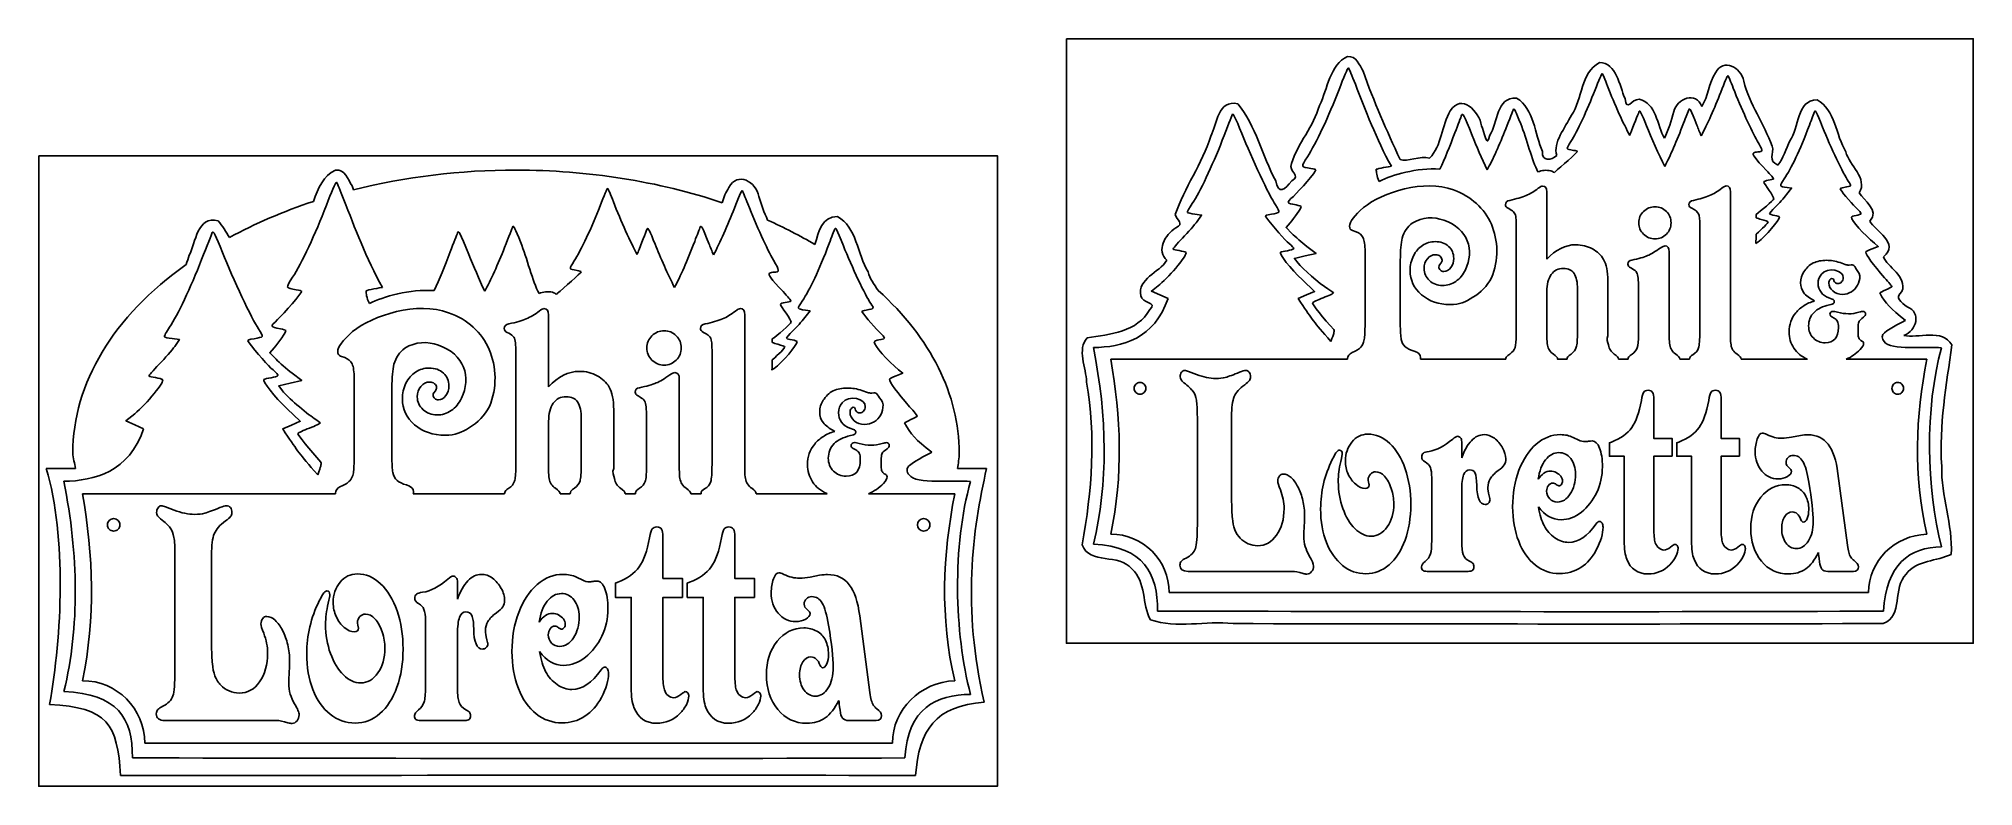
# Model space of a CAD drawing. Extents: x 1 to 641, y 3 to 251.
import ezdxf

# ---------------------------------------------------------------- set-up
doc = ezdxf.new("R2010")
doc.units = 0
doc.layers.add('Ebene_1', color=7, linetype='CONTINUOUS')

msp = doc.modelspace()

# ---------------------------------------------------------------- linework, layer by layer
at = {"layer": 'Ebene_1', "color": 7}
for points in [[(341.29379, 250.544853), (641.29379, 250.544853), (641.29379, 50.544853), (341.29379, 50.544853)], [(434.3236, 244.63518)], [(1.349934, 211.824295), (318.477434, 211.824295), (318.477434, 3.246855), (1.349934, 3.246855)], [(159.248757, 207.088977)], [(535.99118, 194.95816)], [(505.73707, 174.55238)], [(208.225447, 153.943785)], [(367.57387, 134.88148)], [(618.23705, 134.88148)], [(175.88581, 132.129705)], [(472.063754, 117.178284)], [(497.349761, 104.79936)], [(455.220416, 96.463587)], [(28.199007, 89.720909)], [(296.140586, 89.720909)], [(497.433772, 95.714872)], [(590.051131, 80.540664)], [(139.891463, 70.795938)], [(416.031291, 74.351202)], [(166.920453, 57.562683)], [(121.887101, 48.651616)], [(167.010255, 47.851228)], [(266.011795, 31.629772)], [(79.996642, 25.013144)]]:
    msp.add_lwpolyline(points, close=True, dxfattribs=at)
for points in [[(434.59302, 240.9015), (434.59292, 240.90098)], [(99.837808, 203.057951), (99.837736, 203.057355)], [(500.2478, 177.62174), (500.2478, 199.88636)], [(560.97177, 152.072), (560.97177, 199.88636)], [(579.75507, 201.32786), (581.18643, 201.1056), (579.52441, 199.00407)], [(383.76933, 192.50509), (386.02173, 192.20658), (384.55899, 190.12299)], [(439.60971, 194.69851), (439.61056, 194.69852)], [(415.27993, 189.62165), (413.98061, 188.11666), (415.91066, 186.13722)], [(435.89344, 187.08977), (437.14693, 186.65721)], [(490.09085, 188.81908), (490.09085, 153.88751), (490.09085, 152.63366)], [(550.81534, 188.64616), (550.81534, 153.58501)], [(420.86284, 181.85044), (423.88596, 179.54261), (420.31929, 178.71584), (416.75313, 177.88909), (417.93288, 176.34173)], [(440.08585, 180.08602), (440.08585, 156.22221)], [(540.70168, 152.07203), (540.70168, 180.08607)], [(607.78919, 181.03969), (609.84278, 181.85548), (608.55542, 182.90599)], [(451.75446, 156.30849), (451.75446, 176.32507), (451.75446, 177.27591)], [(465.23252, 176.36842), (464.75723, 175.76293)], [(598.89731, 175.88402), (597.21536, 176.46061)], [(372.15912, 169.27568), (369.42546, 167.08246), (372.17905, 165.85253), (374.93214, 164.62312)], [(418.74695, 163.38323), (417.97024, 164.60119), (420.68647, 165.77978), (423.40219, 166.95787), (419.36373, 170.76075)], [(500.24832, 151.98527), (500.24832, 152.93661), (500.24832, 166.85692)], [(510.36192, 167.63533), (510.36192, 153.49825)], [(520.3883, 152.28781), (520.3883, 153.23916), (520.3883, 169.49421), (520.3883, 170.48891)], [(530.54474, 168.84587), (530.54474, 153.58501), (530.54474, 152.63366)], [(595.20804, 170.42757), (595.11194, 170.81229)], [(255.005957, 160.753091), (256.535986, 160.515494), (254.759398, 158.268926)], [(588.80513, 163.81258), (588.80513, 163.81205)], [(594.59625, 164.43695), (593.49072, 164.82167)], [(105.200956, 153.66621), (105.201233, 153.666231)], [(170.018535, 135.410932), (170.018535, 159.212149)], [(234.928418, 108.097892), (234.928418, 159.212149)], [(594.50009, 158.50015), (595.29324, 158.0915)], [(603.17438, 152.94807), (603.19878, 155.54396)], [(45.510838, 151.321421), (47.918491, 151.002302), (46.354928, 148.774912)], [(79.193482, 148.238973), (77.804595, 146.630121), (79.867689, 144.514072)], [(159.161466, 147.381054), (159.161466, 110.038687), (159.161466, 108.698297)], [(224.071891, 147.196207), (224.071891, 109.715303)], [(101.227891, 145.53236), (102.567789, 145.069949)], [(284.972484, 139.064735), (287.167639, 139.936819), (285.791537, 141.059837)], [(434.3017, 144.52502), (356.00428, 144.52502)], [(486.63429, 144.52509), (458.38215, 144.52509)], [(487.97347, 146.2354), (487.36814, 145.80333)], [(506.94821, 144.52504), (503.79107, 144.52504)], [(508.24404, 146.23535), (507.63872, 145.80328)], [(527.13153, 144.52509), (523.93104, 144.52509)], [(528.42736, 146.2354), (527.82204, 145.80333)], [(547.44496, 144.52509), (544.24493, 144.52509)], [(586.47302, 144.52506), (564.51502, 144.52506)], [(625.9492, 144.52502), (599.25199, 144.52502)], [(85.161223, 139.931438), (88.392729, 137.464329), (84.580212, 136.580497), (80.768229, 135.696696), (82.029305, 134.042547)], [(105.709295, 138.045247), (105.709295, 112.534477)], [(118.182865, 112.626701), (118.182865, 134.024721), (118.182865, 135.041185)], [(213.261019, 108.097913), (213.261019, 138.04534)], [(381.714564, 140.488584), (384.360775, 139.440375)], [(82.899484, 120.189709), (82.069241, 121.491732), (84.972696, 122.751656), (87.87562, 124.011057), (83.558779, 128.076388)], [(132.589984, 134.071064), (132.081933, 133.423784)], [(271.524661, 127.720213), (271.421944, 128.131484)], [(275.468237, 133.55332), (273.67036, 134.169695)], [(535.614805, 131.204402), (535.614805, 118.326327), (541.663279, 118.326327), (541.663279, 112.436359)], [(557.87657, 131.204402), (557.87657, 118.326327), (563.925054, 118.326327), (563.925054, 112.436359)], [(33.100322, 126.488826), (30.17823, 124.144242), (33.121626, 122.829426), (36.064491, 121.515175)], [(170.01871, 108.005114), (170.01871, 109.022121), (170.01871, 123.903139)], [(180.829541, 124.735267), (180.829541, 109.622515)], [(191.547341, 108.32858), (191.547341, 109.345587), (191.547341, 126.722477), (191.547341, 127.785826)], [(202.403949, 126.029397), (202.403949, 109.715303), (202.403949, 108.698297)], [(270.870687, 121.31615), (269.688971, 121.727422)], [(384.612795, 89.77494), (384.612795, 125.314422)], [(395.953697, 125.563998), (395.953697, 98.559981)], [(264.680408, 120.648769), (264.680408, 120.648215)], [(472.063754, 117.178284), (472.063754, 111.937207)], [(508.900692, 118.675726), (510.832842, 117.777259)], [(525.828026, 84.43404), (525.828026, 112.436359), (520.91363, 112.436359), (520.91363, 116.878791), (521.627692, 117.128367)], [(548.089792, 84.43404), (548.089792, 112.436359), (543.175405, 112.436359), (543.175405, 116.878791), (543.889467, 117.128367)], [(581.146426, 118.725644), (584.086658, 119.274712)], [(270.767919, 114.969625), (271.615724, 114.532767)], [(280.040172, 109.034371), (280.066207, 111.809416)], [(541.663279, 112.436359), (535.614805, 112.436359), (535.614805, 88.626896)], [(563.925054, 112.436359), (557.87657, 112.436359), (557.87657, 88.626896)], [(441.191297, 103.950799), (441.359311, 103.251989)], [(441.401316, 103.1522), (441.401316, 102.952542)], [(462.150966, 84.533863), (462.150966, 105.298512)], [(596.519639, 106.746048), (599.627892, 83.036421)], [(99.527154, 100.030004), (15.832453, 100.030004)], [(155.466591, 100.030066), (125.267384, 100.030066)], [(156.898126, 101.858464), (156.251071, 101.396575)], [(177.180484, 100.030066), (173.805714, 100.030066)], [(178.565678, 101.858371), (177.918633, 101.396482)], [(198.755426, 100.030066), (195.334324, 100.030066)], [(200.14062, 101.858464), (199.493575, 101.396575)], [(220.469156, 100.030066), (217.048546, 100.030066)], [(262.187545, 100.030137), (238.715955, 100.030137)], [(304.384876, 100.030004), (275.847403, 100.030004)], [(472.063754, 101.00582), (472.063754, 85.182766), (472.063754, 84.234381)], [(43.314438, 95.714999), (46.143055, 94.594448)], [(207.823134, 85.79007), (207.823134, 72.023214), (214.288534, 72.023214), (214.288534, 65.726749)], [(231.619419, 85.79007), (231.619419, 72.023214), (238.08483, 72.023214), (238.08483, 65.726749)], [(419.895601, 87.52877), (419.895601, 86.680209)], [(46.412446, 41.501351), (46.412446, 79.493592)], [(58.535085, 79.760392), (58.535085, 50.892693)], [(139.891463, 70.795938), (139.891463, 65.193149)], [(179.267598, 72.396727), (181.332933, 71.436251)], [(197.361746, 35.791849), (197.361746, 65.726749), (192.108596, 65.726749), (192.108596, 70.475776), (192.871879, 70.742576)], [(221.158031, 35.791849), (221.158031, 65.726749), (215.904892, 65.726749), (215.904892, 70.475776), (216.668175, 70.742576)], [(256.493283, 72.450089), (259.636187, 73.037052)], [(416.031293, 74.351202), (381.546552, 74.351202)], [(474.205924, 74.351202), (460.638845, 74.351202)], [(601.644053, 74.351202), (593.159374, 74.351202)], [(214.288534, 65.726749), (207.823134, 65.726749), (207.823134, 40.274076)], [(238.08483, 65.726749), (231.619419, 65.726749), (231.619419, 40.274076)], [(375.28588, 67.37654), (606.67108, 67.37654)], [(129.295379, 35.898562), (129.295379, 58.096283)], [(272.926183, 59.643721), (276.24869, 34.297773)], [(106.890946, 56.655558), (107.070541, 55.90852)], [(107.115442, 55.801844), (107.115442, 55.588406)], [(139.891463, 53.507331), (139.891463, 36.592249), (139.891463, 35.578411)], [(84.127322, 39.100163), (84.127322, 38.193037)], [(79.996644, 25.013144), (43.134844, 25.013144)], [(142.181295, 25.013144), (127.679027, 25.013144)], [(278.403826, 25.013144), (269.334292, 25.013144)], [(36.443152, 17.557109), (283.777903, 17.557109)]]:
    msp.add_lwpolyline(points, dxfattribs=at)
for points in [[(434.3236, 244.63524), (428.45316, 242.08051), (427.7264, 233.86115), (425.03701, 228.49017)], [(439.42321, 239.76018), (438.26118, 241.78542), (437.225, 244.94999), (434.3236, 244.63518)], [(565.3529, 236.51409), (564.41805, 241.08077), (558.72821, 244.33612), (556.02868, 239.25042)], [(434.59292, 240.90098), (434.36398, 240.86388), (432.99643, 237.72918), (431.48511, 233.76566)], [(434.61142, 240.8945), (434.60642, 240.9005), (434.60032, 240.9025), (434.59302, 240.9015)], [(436.89471, 235.46103), (435.79821, 238.27919), (434.7709, 240.72401), (434.61142, 240.8945)], [(451.68102, 210.60393), (447.28187, 220.19387), (442.9479, 229.80039), (439.42321, 239.76018)], [(517.6654, 242.61565), (511.28184, 239.31472), (512.15304, 230.61182), (508.32751, 225.24456)], [(518.54733, 239.03375), (518.42545, 239.16402), (517.34957, 236.71153), (516.15694, 233.58384)], [(526.07946, 230.76018), (524.20688, 234.93869), (523.31115, 242.68203), (517.6654, 242.61565)], [(520.29306, 234.87953), (519.45483, 237.03392), (518.66924, 238.90343), (518.54733, 239.03375)], [(556.02868, 239.25042), (553.74212, 235.89596), (553.60711, 231.42596), (551.47399, 228.11175)], [(560.15708, 238.354), (560.0352, 238.48428), (558.9598, 236.03179), (557.76718, 232.90409)], [(561.9028, 234.19979), (561.06457, 236.35417), (560.27898, 238.22368), (560.15708, 238.354)], [(397.99353, 228.96334), (391.46032, 230.64367), (391.06617, 222.22294), (389.06774, 218.30514)], [(431.48511, 233.76566), (428.10204, 224.89338), (423.85751, 215.83578), (421.04418, 211.4856)], [(448.81002, 208.33251), (443.81002, 217.33251), (440.20349, 227.01847), (436.89471, 235.46103)], [(478.62438, 221.74847), (477.89516, 226.48672), (471.93255, 232.54689), (468.29431, 226.71136)], [(490.22009, 230.88323), (483.40443, 231.31334), (484.17946, 222.67988), (481.31384, 218.58636)], [(498.77477, 213.1762), (496.23874, 219.03659), (495.99682, 227.33679), (490.22009, 230.88323)], [(516.15694, 233.58384), (513.57071, 226.80132), (510.32634, 219.8769), (508.17566, 216.55137)], [(527.63862, 218.53877), (525.63526, 222.21179), (522.61945, 228.9003), (520.29306, 234.87953)], [(530.77673, 230.4887), (528.17296, 230.69093), (526.72463, 225.97347), (526.07946, 230.76018)], [(539.11657, 217.59612), (536.72082, 221.7808), (536.34465, 229.40525), (530.77673, 230.4887)], [(551.47399, 228.11175), (549.68847, 233.18513), (543.14582, 230.81142), (542.26696, 226.44573)], [(557.76718, 232.90409), (555.73113, 227.56446), (553.28868, 222.14475), (551.29148, 218.45455)], [(569.84471, 216.80154), (567.8871, 220.11529), (564.47195, 227.59663), (561.9028, 234.19979)], [(574.80407, 215.02972), (571.94307, 222.33274), (567.32871, 228.84578), (565.3529, 236.51409)], [(396.17269, 225.39494), (395.98554, 224.92726), (394.50063, 221.13591), (392.87307, 216.96991)], [(399.33033, 219.15714), (397.2089, 224.49407), (396.42889, 226.03517), (396.17269, 225.39494)], [(410.53063, 203.53365), (406.05719, 211.8087), (403.9781, 221.74516), (397.99353, 228.96334)], [(425.03701, 228.49017), (423.09738, 221.49054), (417.87982, 216.03614), (415.72009, 209.2329)], [(468.29431, 226.71136), (465.39706, 221.83078), (465.47313, 215.10707), (461.43884, 211.02776)], [(472.03722, 225.20614), (471.8023, 224.59715), (470.80571, 221.99346), (469.82269, 219.42034)], [(475.55905, 218.52282), (472.82105, 225.41476), (472.41512, 226.18565), (472.03722, 225.20614)], [(489.16209, 227.18458), (489.01902, 226.82705), (487.88387, 223.92872), (486.63966, 220.74394)], [(491.5764, 222.4159), (489.95465, 226.49578), (489.35794, 227.67401), (489.16209, 227.18458)], [(508.32751, 225.24456), (506.38305, 221.07572), (502.12687, 216.22941), (503.47595, 211.90862)], [(530.77184, 226.50483), (530.62877, 226.14731), (529.49412, 223.24897), (528.24992, 220.0642)], [(533.18615, 221.73615), (531.5644, 225.81604), (530.96769, 226.99427), (530.77184, 226.50483)], [(542.26696, 226.44573), (541.45415, 223.41665), (540.40324, 220.47523), (539.11657, 217.59612)], [(547.15787, 227.04055), (546.97828, 226.57501), (546.21643, 224.58479), (545.46495, 222.61773)], [(549.85017, 221.931), (547.75709, 227.19964), (547.44675, 227.78935), (547.15787, 227.04055)], [(589.63415, 230.29339), (582.62623, 230.16624), (583.80652, 221.02766), (580.61927, 216.77599)], [(588.76764, 226.36028), (588.58806, 225.89474), (587.82621, 223.90451), (587.07473, 221.93745)], [(591.45995, 221.25123), (589.36686, 226.51986), (589.05653, 227.10908), (588.76764, 226.36028)], [(599.11266, 213.13518), (595.83867, 218.61921), (595.56357, 227.09387), (589.63415, 230.29339)], [(389.06774, 218.30514), (386.24404, 209.20069), (380.25899, 201.19277), (377.31774, 192.36959)], [(410.46575, 195.55048), (408.45417, 198.53191), (402.57239, 211.00099), (399.33033, 219.15714)], [(469.82269, 219.42034), (468.05739, 214.79942), (466.42201, 210.81777), (464.88247, 207.39127)], [(480.47784, 207.15256), (478.73363, 210.92866), (476.96425, 214.98574), (475.55905, 218.52282)], [(481.31384, 218.58636), (480.37189, 213.59993), (479.4281, 220.1561), (478.62438, 221.74847)], [(486.63966, 220.74394), (484.602, 215.52818), (482.31194, 210.5023), (480.47784, 207.15256)], [(497.28862, 206.4778), (495.27334, 210.27132), (493.56832, 217.40476), (491.5764, 222.4159)], [(528.24992, 220.0642), (528.04964, 219.55154), (527.84314, 219.04648), (527.63862, 218.53877)], [(539.202, 208.32069), (537.25222, 212.26248), (534.79775, 217.68181), (533.18615, 221.73615)], [(545.46495, 222.61773), (543.12278, 216.48675), (541.07729, 211.8141), (539.202, 208.32069)], [(551.29148, 218.45455), (550.78083, 219.64968), (550.28841, 220.82791), (549.85017, 221.931)], [(587.07473, 221.93745), (583.84161, 213.47435), (581.17199, 207.77789), (578.73824, 204.1475)], [(599.92847, 203.40048), (598.30122, 205.76627), (594.06116, 214.70365), (591.45995, 221.25123)], [(392.87307, 216.96991), (389.45439, 208.21916), (385.48741, 199.85956), (382.94032, 196.03787)], [(421.04418, 211.4856), (418.81197, 208.03401), (418.75978, 208.20957), (422.18308, 207.63189)], [(461.43884, 211.02776), (458.34718, 211.93627), (454.0127, 209.6611), (451.68102, 210.60393)], [(503.47595, 211.90862), (501.94244, 210.24669), (498.23946, 209.91984), (498.77477, 213.1762)], [(510.32344, 213.20846), (510.32344, 212.82559), (504.65923, 208.06665), (503.021, 206.5371)], [(508.17566, 216.55137), (506.46922, 213.91274), (506.42953, 214.04725), (509.04653, 213.60564)], [(509.04653, 213.60564), (509.74885, 213.48711), (510.32344, 213.30831), (510.32344, 213.20846)], [(572.79509, 207.07133), (569.07369, 210.91622), (568.01566, 212.36611), (568.64254, 212.76294)], [(568.64254, 212.76294), (568.91029, 212.93249), (569.51251, 213.07559), (569.98072, 213.08138)], [(569.98072, 213.08138), (571.81571, 213.10388), (571.80199, 213.48837), (569.84471, 216.80154)], [(576.65759, 208.73675), (573.23764, 210.2046), (575.43853, 212.38603), (574.80407, 215.02972)], [(580.61927, 216.77599), (579.3938, 214.15955), (578.34116, 210.76255), (576.65759, 208.73675)], [(603.59118, 199.52776), (606.43766, 204.54343), (600.23202, 208.53854), (599.11266, 213.13518)], [(99.549715, 207.049205), (95.528564, 205.299116), (93.767091, 201.06292), (92.262655, 196.734249)], [(105.0012, 201.837591), (103.759079, 204.002604), (102.651113, 207.385737), (99.549715, 207.049205)], [(159.248757, 207.088977), (140.836386, 207.081597), (122.590919, 204.861137), (105.466314, 200.543802)], [(227.444581, 196.281811), (206.42103, 203.358301), (183.017173, 207.06717), (159.248757, 207.088977)], [(239.61087, 198.367785), (238.611577, 203.249633), (232.529795, 206.729582), (229.644185, 201.292895)], [(415.72009, 209.2329), (414.576, 206.60977), (419.13544, 205.22024), (415.86852, 203.51415)], [(423.85357, 207.11211), (423.85357, 206.61127), (418.52096, 200.38639), (416.37798, 198.38557)], [(422.18308, 207.63189), (423.1018, 207.47684), (423.85357, 207.24272), (423.85357, 207.11211)], [(443.81002, 207.33251), (444.16028, 207.5543), (448.19755, 208.32576), (448.81002, 208.33251)], [(444.81002, 203.33251), (443.81002, 205.33251), (443.81002, 206.33251), (443.81002, 207.33251)], [(464.88247, 207.39127), (457.18793, 207.87752), (449.08899, 205.56928), (444.81002, 203.33251)], [(501.50495, 206.85156), (499.98634, 207.17357), (498.6058, 206.95466), (497.28862, 206.4778)], [(502.7156, 206.25005), (502.34176, 206.47178), (501.93993, 206.67364), (501.50495, 206.85156)], [(503.021, 206.5371), (502.90453, 206.42836), (502.81724, 206.34553), (502.7156, 206.25005)], [(575.19944, 204.13059), (575.3539, 204.22229), (574.27192, 205.54549), (572.79509, 207.07133)], [(99.837736, 203.057355), (99.593012, 203.017695), (98.131191, 199.666652), (96.515695, 195.429592)], [(99.857488, 203.050468), (99.852363, 203.056926), (99.8457, 203.058976), (99.837808, 203.057951)], [(102.298157, 197.242009), (101.126075, 200.254662), (100.027959, 202.868212), (99.857488, 203.050468)], [(105.466314, 200.543802), (105.310531, 200.974895), (105.154185, 201.405279), (105.0012, 201.837591)], [(189.579166, 201.061298), (189.448886, 201.200559), (188.298842, 198.578812), (187.024003, 195.235262)], [(191.445228, 196.620376), (190.549216, 198.923446), (189.709477, 200.921984), (189.579166, 201.061298)], [(229.644185, 201.292895), (228.609826, 199.775344), (227.991348, 198.042484), (227.444581, 196.281811)], [(234.057108, 200.334636), (233.926828, 200.473907), (232.777297, 197.852162), (231.502468, 194.508602)], [(235.92316, 195.893726), (235.027148, 198.196785), (234.187409, 200.195322), (234.057108, 200.334636)], [(415.86852, 203.51415), (413.54278, 200.73832), (411.56008, 198.77182), (410.53063, 203.53365)], [(416.37798, 198.38557), (413.96094, 196.12891), (413.955, 196.14699), (417.28322, 195.55696)], [(469.30178, 200.53523), (459.71608, 204.13332), (445.80797, 199.76285), (439.60971, 194.69851)], [(476.90841, 196.03865), (474.86266, 197.94085), (472.32718, 199.44001), (469.30178, 200.53523)], [(493.33268, 198.63302), (492.00727, 198.08542), (490.20638, 197.56664), (487.93012, 197.07668)], [(497.35221, 201.05399), (496.08442, 200.04523), (494.74454, 199.23827), (493.33268, 198.63302)], [(498.82143, 201.78855), (498.50448, 201.78855), (498.01492, 201.54394), (497.35221, 201.05399)], [(500.2478, 199.88636), (500.2478, 201.15449), (499.77226, 201.78855), (498.82143, 201.78855)], [(554.05666, 198.63302), (552.61601, 198.02778), (550.82964, 197.509), (548.69745, 197.07668)], [(558.11955, 201.05399), (556.7365, 199.98759), (555.38208, 199.18063), (554.05666, 198.63302)], [(559.58876, 201.8319), (559.21418, 201.8319), (558.72463, 201.57276), (558.11955, 201.05399)], [(560.97177, 199.88636), (560.97177, 201.18331), (560.51079, 201.8319), (559.58876, 201.8319)], [(572.02387, 203.11645), (572.02387, 203.31888), (572.67519, 203.59219), (573.47116, 203.72394)], [(573.74866, 200.38402), (572.8001, 201.68446), (572.02387, 202.91405), (572.02387, 203.11645)], [(573.47116, 203.72394), (574.26714, 203.85567), (575.04491, 204.03878), (575.19944, 204.13059)], [(575.30606, 197.58382), (575.39806, 197.82356), (574.69725, 199.08358), (573.74866, 200.38402)], [(579.52441, 199.00407), (578.61018, 197.8482), (576.93873, 195.99466), (575.81027, 194.88524)], [(578.73824, 204.1475), (577.05851, 201.64189), (577.01863, 201.75312), (579.75507, 201.32786)], [(597.2227, 200.93716), (597.2227, 201.04258), (597.79728, 201.22625), (598.49961, 201.3448)], [(602.45836, 194.7153), (600.6205, 196.51661), (597.2227, 200.55446), (597.2227, 200.93716)], [(598.49961, 201.3448), (601.12304, 201.78751), (601.0804, 201.72574), (599.92847, 203.40048)], [(607.09314, 190.19573), (610.43282, 193.73999), (604.89951, 197.15689), (603.59118, 199.52776)], [(60.71538, 190.295694), (53.731835, 192.091987), (53.310762, 183.09004), (51.174579, 178.901846)], [(92.262655, 196.734249), (82.301483, 193.43572), (72.966566, 189.41831), (64.441218, 184.760908)], [(96.515695, 195.429592), (92.899433, 185.944988), (88.362322, 176.262272), (85.35507, 171.611872)], [(115.034809, 168.241209), (109.690151, 177.86234), (105.835024, 188.216783), (102.298157, 197.242009)], [(187.024003, 195.235262), (184.259499, 187.98465), (180.791492, 180.582339), (178.492563, 177.02729)], [(199.297129, 179.151857), (197.155675, 183.078365), (193.931982, 190.228492), (191.445228, 196.620376)], [(231.502468, 194.508602), (229.32607, 188.800449), (226.715258, 183.006703), (224.580394, 179.061826)], [(244.412512, 177.294727), (242.319961, 180.837178), (238.669408, 188.834839), (235.92316, 195.893726)], [(242.48051, 190.532133), (241.32854, 193.058961), (240.312467, 195.644618), (239.61087, 198.367785)], [(377.31774, 192.36959), (377.71662, 190.38917), (380.47331, 189.46069), (377.5111, 187.97506)], [(382.94032, 196.03787), (381.96377, 194.57261), (381.24429, 193.24537), (381.34107, 193.08865)], [(381.34107, 193.08865), (381.43787, 192.93201), (382.53051, 192.66951), (383.76933, 192.50509)], [(407.2558, 191.66389), (406.95919, 192.05778), (407.45675, 192.28054), (409.12657, 192.5021)], [(409.12657, 192.5021), (410.37774, 192.66813), (411.50005, 192.96373), (411.62059, 193.15892)], [(411.62059, 193.15892), (411.74118, 193.35408), (411.22157, 194.43025), (410.46575, 195.55048)], [(418.95371, 194.96842), (418.95371, 194.52999), (416.7571, 191.33299), (415.27993, 189.62165)], [(417.28322, 195.55696), (418.20194, 195.39408), (418.95371, 195.12934), (418.95371, 194.96842)], [(439.61056, 194.69852), (436.52754, 192.01814), (434.98621, 189.95761), (434.98621, 188.51654)], [(481.87902, 189.16496), (480.72648, 191.75888), (479.0694, 194.04997), (476.90841, 196.03865)], [(487.93012, 197.07668), (487.0081, 196.90376), (486.5471, 196.41356), (486.5471, 195.60656)], [(486.5471, 195.60656), (486.5471, 195.08776), (486.83523, 194.69883), (487.41149, 194.43944)], [(487.41149, 194.43944), (488.18945, 194.06476), (488.78023, 193.67531), (489.18361, 193.27181)], [(489.18361, 193.27181), (489.55819, 192.92595), (489.80271, 192.42171), (489.91797, 191.75883)], [(532.23121, 193.40183), (531.16512, 192.36426), (530.63196, 191.11021), (530.63196, 189.64031)], [(535.99118, 194.95816), (534.57933, 194.95816), (533.32612, 194.4394), (532.23121, 193.40183)], [(539.75114, 193.40183), (538.71386, 194.4394), (537.46066, 194.95816), (535.99118, 194.95816)], [(541.30704, 189.64031), (541.30704, 191.11021), (540.78843, 192.36426), (539.75114, 193.40183)], [(548.69745, 197.07668), (547.7178, 196.90376), (547.22774, 196.4281), (547.22774, 195.64992)], [(547.22774, 195.64992), (547.22774, 195.15995), (547.5304, 194.75648), (548.13547, 194.43944)], [(548.13547, 194.43944), (549.34564, 193.86301), (550.10928, 193.25754), (550.42623, 192.62346)], [(550.42623, 192.62346), (550.68556, 192.01822), (550.81534, 190.69248), (550.81534, 188.64616)], [(569.41625, 192.40497), (569.43605, 192.41857), (569.45415, 192.43247), (569.47455, 192.44587)], [(569.45665, 191.30063), (569.44555, 191.66905), (569.43265, 192.03747), (569.41625, 192.40497)], [(569.47455, 192.44587), (570.8596, 193.35364), (575.12497, 197.11179), (575.30606, 197.58382)], [(575.81027, 194.88524), (574.68182, 193.77581), (573.83149, 192.75002), (573.92057, 192.6058)], [(573.92057, 192.6058), (574.00977, 192.46149), (574.76907, 192.24013), (575.6075, 192.11443)], [(575.6075, 192.11443), (576.44591, 191.98866), (577.13152, 191.74695), (577.13152, 191.57722)], [(600.97172, 191.49897), (600.96972, 191.71187), (601.65432, 191.98874), (602.49274, 192.11443)], [(604.17967, 192.60631), (604.26907, 192.75094), (603.49435, 193.69989), (602.45836, 194.7153)], [(602.49274, 192.11443), (603.33117, 192.2402), (604.09039, 192.46172), (604.17967, 192.60631)], [(58.76917, 186.481163), (58.56912, 185.981203), (56.981846, 181.928193), (55.242101, 177.474675)], [(62.144463, 179.812863), (59.876805, 185.518115), (59.043031, 187.165581), (58.76917, 186.481163)], [(64.441218, 184.760908), (63.356525, 186.715265), (62.139616, 188.577746), (60.71538, 190.295694)], [(139.863076, 186.279371), (139.611967, 185.628359), (138.546682, 182.84497), (137.495902, 180.09427)], [(143.627673, 179.1348), (140.700939, 186.502392), (140.267027, 187.326483), (139.863076, 186.279371)], [(158.168373, 188.394353), (158.015451, 188.012152), (156.80205, 184.913795), (155.472075, 181.509213)], [(160.749111, 183.296568), (159.015574, 187.658016), (158.377724, 188.917561), (158.168373, 188.394353)], [(202.646316, 187.667693), (202.493393, 187.285502), (201.280526, 184.187134), (199.95056, 180.782563)], [(205.227054, 182.569897), (203.493517, 186.931366), (202.855666, 188.190911), (202.646316, 187.667693)], [(220.161854, 188.24039), (219.969878, 187.742717), (219.155519, 185.615136), (218.35224, 183.512321)], [(223.039736, 182.778198), (220.80238, 188.410457), (220.470642, 189.040865), (220.161854, 188.24039)], [(258.122955, 182.460596), (253.204461, 185.376453), (247.978019, 188.073307), (242.48051, 190.532133)], [(265.565801, 191.717648), (260.358394, 191.623138), (259.379662, 186.874496), (258.122955, 182.460596)], [(264.639776, 187.513125), (264.44781, 187.015462), (263.633451, 184.887871), (262.830172, 182.785056)], [(267.517668, 182.051477), (265.280302, 187.683715), (264.948574, 188.3136), (264.639776, 187.513125)], [(275.698201, 173.375353), (272.198531, 179.237859), (271.90394, 188.297312), (265.565801, 191.717648)], [(377.5111, 187.97506), (373.84184, 185.82593), (371.00397, 180.30879), (374.50915, 177.24654)], [(384.55899, 190.12299), (383.7544, 188.97714), (381.56813, 186.47431), (379.70098, 184.56145)], [(414.96506, 182.81424), (413.57579, 183.93101), (409.91061, 188.13853), (407.2558, 191.66389)], [(415.91066, 186.13722), (416.972, 185.04867), (419.20028, 183.11976), (420.86284, 181.85044)], [(434.98621, 188.51654), (434.98621, 187.73837), (435.28836, 187.2627), (435.89344, 187.08977)], [(437.14693, 186.65721), (438.24184, 186.25371), (439.00548, 185.60563), (439.43769, 184.71216)], [(452.40263, 184.58216), (452.97888, 186.71496), (454.08829, 188.37251), (455.73065, 189.55417)], [(455.73065, 189.55417), (459.08322, 191.60816), (462.79501, 191.75035), (466.14666, 190.46216)], [(466.14666, 190.46216), (474.19011, 187.80505), (476.42808, 180.47641), (473.27159, 174.07703)], [(481.93242, 171.48313), (484.40593, 177.17995), (484.12091, 183.90968), (481.87902, 189.16496)], [(489.91797, 191.75883), (490.03322, 191.1824), (490.06989, 190.20236), (490.09085, 188.81908)], [(530.63196, 189.64031), (530.63196, 188.17042), (531.16512, 186.91686), (532.23121, 185.87929)], [(532.23121, 185.87929), (533.32612, 184.84172), (534.57933, 184.32296), (535.99118, 184.32296)], [(535.99118, 184.32296), (537.46066, 184.32296), (538.71386, 184.84172), (539.75114, 185.87929)], [(539.75114, 185.87929), (540.78843, 186.91686), (541.30704, 188.17042), (541.30704, 189.64031)], [(569.38141, 182.7839), (569.41691, 183.83141), (569.44691, 184.879), (569.46761, 185.92547)], [(571.16898, 190.75943), (570.50264, 190.93985), (569.89858, 191.13438), (569.45665, 191.30063)], [(569.46761, 185.92547), (571.4705, 187.70026), (573.38601, 189.59811), (573.38601, 189.92022)], [(577.13152, 191.57722), (577.13152, 190.46076), (572.6086, 185.17963), (570.02359, 183.27775)], [(573.38601, 189.92022), (573.38601, 190.05158), (572.38852, 190.42925), (571.16898, 190.75943)], [(608.55542, 182.90599), (605.1038, 185.72189), (600.98038, 190.39331), (600.97172, 191.49897)], [(611.55602, 178.40667), (617.20951, 182.74898), (608.53829, 187.21141), (607.09314, 190.19573)], [(74.047459, 154.576981), (71.897218, 157.764179), (65.610009, 171.09381), (62.144463, 179.812863)], [(137.495902, 180.09427), (135.608919, 175.154436), (133.860806, 170.897994), (132.215144, 167.235006)], [(155.472075, 181.509213), (153.293955, 175.933486), (150.846039, 170.560751), (148.885511, 166.979829)], [(166.855073, 166.258499), (164.700877, 170.313826), (162.878337, 177.939577), (160.749111, 183.296568)], [(199.95056, 180.782563), (199.736474, 180.234518), (199.515746, 179.694602), (199.297129, 179.151857)], [(211.657578, 168.22857), (209.573401, 172.442411), (206.949736, 178.235756), (205.227054, 182.569897)], [(218.35224, 183.512321), (215.848625, 176.958212), (213.662131, 171.963086), (211.657578, 168.22857)], [(224.580394, 179.061826), (224.03455, 180.339432), (223.508181, 181.598977), (223.039736, 182.778198)], [(262.830172, 182.785056), (259.374189, 173.737873), (256.520549, 167.648267), (253.919044, 163.767333)], [(276.569931, 162.968755), (274.83051, 165.497818), (270.298182, 175.052012), (267.517668, 182.051477)], [(380.7781, 179.90639), (381.64222, 179.37219), (375.87063, 172.2534), (372.15912, 169.27568)], [(379.70098, 184.56145), (377.83382, 182.64857), (376.431, 181.01385), (376.5832, 180.92851)], [(376.5832, 180.92851), (376.73541, 180.84311), (377.6602, 180.62862), (378.6383, 180.45158)], [(378.6383, 180.45158), (379.6164, 180.27464), (380.57917, 180.0293), (380.7781, 179.90639)], [(419.36373, 170.76075), (415.46908, 174.42803), (411.47377, 179.50393), (412.16165, 179.91089)], [(412.16165, 179.91089), (412.34491, 180.01931), (413.34573, 180.24907), (414.38564, 180.42119)], [(414.38564, 180.42119), (415.42558, 180.5933), (416.372, 180.88834), (416.48858, 181.07701)], [(416.48858, 181.07701), (416.60508, 181.26557), (415.9194, 182.04711), (414.96506, 182.81424)], [(439.43769, 184.71216), (439.86988, 183.8187), (440.08585, 182.27644), (440.08585, 180.08602)], [(451.75446, 177.27591), (451.75446, 180.47509), (451.97042, 182.91054), (452.40263, 184.58216)], [(459.09561, 182.1612), (457.85664, 181.3542), (456.86249, 180.21592), (456.11334, 178.74603)], [(463.28802, 183.41504), (461.76091, 183.41504), (460.3634, 182.99703), (459.09561, 182.1612)], [(467.69615, 181.8587), (466.54363, 182.89628), (465.07445, 183.41504), (463.28802, 183.41504)], [(469.42493, 177.8814), (469.42493, 179.46658), (468.8487, 180.79231), (467.69615, 181.8587)], [(509.79941, 182.37746), (506.3418, 182.37746), (503.15794, 180.7921), (500.2478, 177.62174)], [(515.28815, 181.03741), (513.61698, 181.93088), (511.78752, 182.37746), (509.79941, 182.37746)], [(518.96193, 177.53553), (518.18397, 178.9766), (516.95934, 180.14394), (515.28815, 181.03741)], [(537.76276, 181.29655), (536.09159, 180.11487), (534.69407, 179.27932), (533.57035, 178.78937)], [(539.31866, 181.98825), (538.94408, 181.98825), (538.42547, 181.75769), (537.76276, 181.29655)], [(540.70168, 180.08607), (540.70168, 181.35421), (540.24069, 181.98825), (539.31866, 181.98825)], [(570.02359, 183.27775), (569.76642, 183.08855), (569.56217, 182.93009), (569.38141, 182.7839)], [(605.73557, 179.95578), (605.73557, 180.10325), (606.65974, 180.59095), (607.78919, 181.03969)], [(611.96508, 171.44645), (608.1059, 175.76468), (605.73557, 179.11314), (605.73557, 179.95578)], [(50.112897, 175.860175), (26.021664, 158.726592), (12.671171, 136.527051), (12.614221, 113.506433)], [(55.242101, 177.474675), (51.587766, 168.119996), (47.347342, 159.183458), (44.624678, 155.098015)], [(51.174579, 178.901846), (50.856273, 177.87545), (50.498589, 176.862902), (50.112897, 175.860175)], [(148.885511, 166.979829), (147.021079, 171.016531), (145.12973, 175.353614), (143.627673, 179.1348)], [(180.788396, 173.453677), (180.788396, 173.044384), (174.733748, 167.957003), (172.98259, 166.321889)], [(178.492563, 177.02729), (176.668507, 174.206558), (176.626081, 174.350353), (179.423467, 173.878265)], [(179.423467, 173.878265), (180.174203, 173.751558), (180.788396, 173.560416), (180.788396, 173.453677)], [(247.566268, 166.892987), (243.588344, 171.003236), (242.457386, 172.553188), (243.127473, 172.977407)], [(243.127473, 172.977407), (243.41368, 173.158657), (244.057414, 173.311636), (244.557901, 173.317827)], [(244.557901, 173.317827), (246.519372, 173.341916), (246.504704, 173.752901), (244.412512, 177.294727)], [(279.035159, 167.28427), (277.716202, 169.28745), (276.21023, 171.272548), (275.698201, 173.375353)], [(374.50915, 177.24654), (372.00643, 173.13944), (364.6777, 171.12986), (365.94274, 165.5024)], [(417.93288, 176.34173), (419.34437, 174.49064), (425.10243, 169.49133), (427.75055, 167.81751)], [(456.11334, 178.74603), (455.3642, 177.24731), (454.98939, 175.61885), (454.98939, 173.86074)], [(454.98939, 173.86074), (454.98939, 170.69038), (456.25712, 168.02439), (458.7927, 165.86279)], [(459.61424, 174.50909), (459.61424, 175.74841), (459.98855, 176.82955), (460.7377, 177.75183)], [(461.38637, 170.53179), (460.20502, 171.627), (459.61424, 172.95273), (459.61424, 174.50909)], [(460.7377, 177.75183), (461.45803, 178.6453), (462.36599, 179.09189), (463.4609, 179.09189)], [(463.4609, 179.09189), (464.00836, 179.09189), (464.49791, 178.91896), (464.93011, 178.57311)], [(464.75723, 175.76293), (464.58435, 175.56118), (464.49817, 175.30204), (464.49816, 174.98501)], [(464.49816, 174.98501), (464.49816, 174.63915), (464.67104, 174.30735), (465.0168, 173.99032)], [(464.93011, 178.57311), (465.36231, 178.19843), (465.57828, 177.78041), (465.57828, 177.31927)], [(465.0168, 173.99032), (465.33374, 173.7021), (465.70807, 173.55825), (466.14025, 173.55825)], [(465.57828, 177.31927), (465.57828, 177.00223), (465.46304, 176.68546), (465.23252, 176.36842)], [(466.14025, 173.55825), (467.06228, 173.55825), (467.84046, 174.00483), (468.47436, 174.8983)], [(468.47436, 174.8983), (469.10825, 175.73412), (469.42493, 176.72856), (469.42493, 177.8814)], [(473.27159, 174.07703), (472.52244, 172.46303), (471.47067, 171.19494), (470.11645, 170.27265)], [(501.67468, 172.52062), (502.62552, 173.87523), (503.97946, 174.55238), (505.73707, 174.55238)], [(505.73706, 174.55238), (507.32179, 174.55238), (508.48881, 174.00505), (509.23796, 172.90983)], [(509.23796, 172.90983), (509.98711, 171.75697), (510.36192, 169.99869), (510.36192, 167.63533)], [(520.3883, 170.48891), (520.3883, 173.54397), (519.91276, 175.89271), (518.96193, 177.53553)], [(528.34067, 177.31925), (527.47627, 177.14632), (527.04434, 176.69973), (527.04434, 175.97919)], [(527.04434, 175.97919), (527.04434, 175.46041), (527.36103, 175.05692), (527.99491, 174.76871)], [(527.99491, 174.76871), (528.80168, 174.33639), (529.37793, 173.93291), (529.72369, 173.55823)], [(533.57035, 178.78937), (532.30256, 178.24176), (530.55929, 177.75157), (528.34067, 177.31925)], [(529.72369, 173.55823), (530.01183, 173.18355), (530.2278, 172.63572), (530.37186, 171.91518)], [(585.24892, 173.42667), (584.51203, 172.40114), (584.14341, 171.19919), (584.14341, 169.82114)], [(588.32485, 176.36442), (587.02728, 175.80359), (586.00183, 174.48425), (585.24892, 173.42667)], [(592.76985, 177.23005), (591.10383, 177.23005), (589.62243, 176.94129), (588.32485, 176.36442)], [(591.08788, 172.60933), (593.07934, 175.32115), (598.57272, 173.82905), (598.23565, 171.46114)], [(597.21536, 176.46061), (595.6775, 176.97338), (594.19559, 177.23005), (592.76985, 177.23005)], [(600.14682, 175.66774), (599.74632, 175.66774), (599.32984, 175.73984), (598.89731, 175.88402)], [(600.86772, 175.71554), (600.32304, 175.68354), (600.08273, 175.66774), (600.14682, 175.66774)], [(601.1801, 175.73944), (601.01994, 175.73944), (600.91581, 175.73144), (600.86772, 175.71554)], [(602.30953, 174.70587), (602.02117, 175.3949), (601.64465, 175.73944), (601.1801, 175.73944)], [(603.76229, 172.06214), (603.76229, 173.13575), (602.59788, 174.01684), (602.30953, 174.70587)], [(617.67322, 166.88714), (619.57385, 171.98199), (612.67963, 175.07656), (611.55602, 178.40667)], [(88.358113, 166.936541), (88.358113, 166.401136), (82.657923, 159.746643), (80.367221, 157.607735)], [(85.35507, 171.611872), (82.968988, 167.922069), (82.913202, 168.109746), (86.572477, 167.492192)], [(86.572477, 167.492192), (87.554524, 167.326441), (88.358113, 167.076164), (88.358113, 166.936541)], [(109.690151, 167.172191), (110.064561, 167.409286), (114.380117, 168.233993), (115.034809, 168.241209)], [(110.759085, 162.896129), (109.690151, 165.034165), (109.690151, 166.103183), (109.690151, 167.172191)], [(132.215144, 167.235006), (123.990217, 167.754821), (115.333008, 165.287272), (110.759085, 162.896129)], [(171.362042, 166.658055), (169.738756, 167.002288), (168.263053, 166.768269), (166.855073, 166.258499)], [(172.656142, 166.015029), (172.256537, 166.252062), (171.827002, 166.467856), (171.362042, 166.658055)], [(250.136346, 163.749292), (250.301456, 163.847287), (249.144893, 165.26184), (247.566268, 166.892987)], [(305.883837, 113.506433), (305.819773, 132.768621), (296.443685, 151.548973), (279.035159, 167.28427)], [(429.64174, 166.39822), (429.64121, 166.27569), (428.12041, 165.57406), (426.2624, 164.8389)], [(427.75055, 167.81751), (428.79134, 167.15965), (429.64221, 166.52067), (429.64174, 166.39822)], [(465.70831, 168.88924), (464.00832, 168.88924), (462.56771, 169.43658), (461.38637, 170.53179)], [(470.11645, 170.27265), (468.76222, 169.35037), (467.29305, 168.88924), (465.70831, 168.88924)], [(475.79551, 164.99815), (478.3599, 166.5545), (480.40531, 168.71628), (481.93242, 171.48313)], [(500.24832, 166.85692), (500.24832, 169.30673), (500.72385, 171.19484), (501.67468, 172.52062)], [(530.37186, 171.91518), (530.48712, 171.30993), (530.4948, 170.28607), (530.54474, 168.84587)], [(584.14341, 169.82114), (584.14341, 168.52319), (584.49575, 167.4259), (585.2006, 166.52857)], [(585.2006, 166.52857), (585.90546, 165.63122), (587.10706, 164.72594), (588.80513, 163.81258)], [(589.95844, 169.6048), (589.95844, 170.8066), (590.33495, 171.80813), (591.08788, 172.60933)], [(590.91997, 166.69645), (590.2792, 167.52969), (589.95844, 168.49915), (589.95844, 169.6048)], [(593.49072, 164.82167), (592.40141, 165.20624), (591.54475, 165.83116), (590.91997, 166.69645)], [(593.83851, 170.78837), (593.63027, 170.48392), (593.52613, 170.12309), (593.52613, 169.70646)], [(593.52613, 169.70646), (593.52613, 168.68093), (593.96682, 167.80773), (594.84788, 167.08665)], [(594.53501, 171.26878), (594.26268, 171.26878), (594.03074, 171.10885), (593.83851, 170.78837)], [(595.11194, 170.81229), (595.01584, 171.11675), (594.82336, 171.26878), (594.53501, 171.26878)], [(594.84788, 167.08665), (595.69692, 166.34956), (596.75393, 165.98082), (598.01947, 165.98082)], [(595.71272, 169.80264), (595.45641, 169.99493), (595.28814, 170.20323), (595.20804, 170.42757)], [(596.50538, 169.5141), (596.24907, 169.5141), (595.98507, 169.6104), (595.71272, 169.80264)], [(597.73097, 170.09118), (597.39456, 169.70661), (596.98597, 169.5141), (596.50538, 169.5141)], [(598.23565, 171.46114), (598.23565, 170.91633), (598.06738, 170.45974), (597.73097, 170.09118)], [(598.01947, 165.98082), (599.09277, 165.98082), (600.06985, 166.2533), (600.95091, 166.79811)], [(600.95091, 166.79811), (601.81597, 167.31088), (602.50485, 168.03994), (603.01748, 168.98535)], [(603.01748, 168.98535), (603.51408, 169.88269), (603.76229, 170.90842), (603.76229, 172.06214)], [(610.38227, 166.43408), (610.43857, 166.48348), (611.32709, 166.94376), (612.35717, 167.45718)], [(618.81001, 157.33251), (613.81002, 161.33251), (612.28086, 162.86168), (610.38227, 166.43408)], [(614.35895, 168.5072), (614.42985, 168.5711), (613.35269, 169.89375), (611.96508, 171.44645)], [(612.35717, 167.45718), (613.38725, 167.97061), (614.2881, 168.44326), (614.35895, 168.5072)], [(619.42516, 161.84612), (617.3812, 163.43468), (615.16939, 164.71455), (617.67322, 166.88714)], [(136.939725, 159.905751), (126.693281, 163.752162), (111.82647, 159.080061), (105.200956, 153.66621)], [(166.923349, 160.460367), (165.568168, 159.38198), (164.135936, 158.519326), (162.626756, 157.872312)], [(168.493847, 161.245619), (168.155046, 161.245619), (167.631742, 160.984128), (166.923349, 160.460367)], [(170.018535, 159.212149), (170.018535, 160.567803), (169.510217, 161.245619), (168.493847, 161.245619)], [(172.98259, 166.321889), (172.858091, 166.205648), (172.764784, 166.117093), (172.656142, 166.015029)], [(231.879583, 160.460367), (230.401215, 159.320364), (228.953423, 158.45771), (227.536649, 157.872312)], [(233.45007, 161.291962), (233.049676, 161.291962), (232.526372, 161.014931), (231.879583, 160.460367)], [(234.928418, 159.212149), (234.928418, 160.598606), (234.435659, 161.291962), (233.45007, 161.291962)], [(246.741884, 162.665164), (246.741884, 162.881563), (247.438099, 163.173734), (248.288939, 163.314577)], [(248.58557, 159.744152), (247.571618, 161.134339), (246.741884, 162.448796), (246.741884, 162.665164)], [(248.288939, 163.314577), (249.139789, 163.455399), (249.971163, 163.651143), (250.136346, 163.749292)], [(253.919044, 163.767333), (252.123524, 161.088796), (252.080893, 161.207703), (255.005957, 160.753091)], [(273.677648, 160.335423), (273.677648, 160.448128), (274.29183, 160.644466), (275.042577, 160.771204)], [(279.274204, 153.684169), (277.309658, 155.609794), (273.677648, 159.926314), (273.677648, 160.335423)], [(275.042577, 160.771204), (277.846841, 161.244461), (277.801258, 161.178427), (276.569931, 162.968755)], [(368.89782, 160.97506), (364.74842, 153.46704), (355.72308, 152.77744), (348.21618, 151.53951)], [(374.93214, 164.62312), (370.46614, 151.27558), (359.68166, 148.48809), (350.22026, 148.38251)], [(365.94274, 165.5024), (366.20455, 162.91713), (371.68159, 163.4911), (368.89782, 160.97506)], [(428.80993, 150.33251), (422.80993, 157.33251), (422.80993, 157.33251), (418.74695, 163.38323)], [(422.69624, 163.20283), (422.46765, 162.83933), (426.49577, 157.85122), (429.80993, 154.33251)], [(426.2624, 164.8389), (424.4044, 164.10371), (422.79976, 163.36748), (422.69624, 163.20283)], [(458.7927, 165.86279), (461.29946, 163.70118), (464.45477, 162.62054), (468.25813, 162.62054)], [(468.25813, 162.62054), (471.39879, 162.62054), (473.23112, 163.41298), (475.79551, 164.99815)], [(585.27285, 162.22581), (584.23158, 161.56883), (583.34233, 160.79189), (582.60544, 159.89455)], [(588.80513, 163.81205), (587.49154, 163.42748), (586.31411, 162.89882), (585.27285, 162.22581)], [(586.81077, 155.52004), (586.81077, 157.2987), (587.41132, 158.79681), (588.61278, 160.01462)], [(588.61278, 160.01462), (589.78221, 161.2004), (591.48025, 162.02571), (593.70694, 162.49041)], [(593.70694, 162.49041), (594.39578, 162.63462), (594.83646, 162.77875), (595.02869, 162.92297)], [(594.16381, 160.08688), (593.95554, 159.8946), (593.85143, 159.66211), (593.85143, 159.3897)], [(594.88471, 160.35101), (594.61239, 160.35101), (594.37205, 160.26311), (594.16381, 160.08688)], [(595.29324, 163.64408), (595.29324, 163.99661), (595.06081, 164.26068), (594.59625, 164.43695)], [(596.37434, 160.06246), (595.6855, 160.25475), (595.18907, 160.35101), (594.88471, 160.35101)], [(595.02869, 162.92297), (595.2049, 163.05116), (595.29324, 163.29155), (595.29324, 163.64408)], [(600.00278, 159.55814), (598.8654, 159.55814), (597.65591, 159.72596), (596.37434, 160.06246)], [(603.46284, 160.03854), (602.30943, 159.71807), (601.15618, 159.55814), (600.00278, 159.55814)], [(604.76066, 160.32709), (604.60048, 160.32709), (604.1677, 160.23079), (603.46284, 160.03854)], [(605.40934, 160.1108), (605.21709, 160.25502), (605.00095, 160.32709), (604.76066, 160.32709)], [(605.67387, 159.5098), (605.67387, 159.73413), (605.58557, 159.93454), (605.40934, 160.1108)], [(618.32751, 152.40667), (622.46498, 153.82319), (624.28209, 160.00683), (619.42516, 161.84612)], [(44.624678, 155.098015), (43.580819, 153.531631), (42.811746, 152.112793), (42.915196, 151.945248)], [(75.281907, 152.020374), (75.410807, 152.229004), (74.855373, 153.379441), (74.047459, 154.576981)], [(80.367221, 157.607735), (77.783576, 155.195334), (77.777221, 155.214666), (81.334861, 154.58391)], [(83.120497, 153.954753), (83.120497, 153.486068), (80.772473, 150.068427), (79.193482, 148.238973)], [(81.334861, 154.58391), (82.316907, 154.409794), (83.120497, 154.126777), (83.120497, 153.954753)], [(105.201233, 153.666231), (101.905696, 150.800858), (100.258128, 148.598121), (100.258118, 147.057599)], [(145.070688, 155.098835), (142.883928, 157.132316), (140.173668, 158.734946), (136.939725, 159.905751)], [(150.383929, 147.75076), (149.151945, 150.523694), (147.380636, 152.972905), (145.070688, 155.098835)], [(156.851795, 156.208558), (155.866216, 156.0237), (155.373437, 155.499672), (155.373437, 154.636977)], [(155.373437, 154.636977), (155.373437, 154.082372), (155.681425, 153.6666), (156.297412, 153.389313)], [(162.626756, 157.872312), (161.209982, 157.286914), (159.28495, 156.73233), (156.851795, 156.208558)], [(208.225447, 153.943785), (206.716277, 153.943785), (205.376686, 153.38922), (204.206296, 152.280051)], [(212.244587, 152.280051), (211.135801, 153.38922), (209.796221, 153.943785), (208.225447, 153.943785)], [(221.808018, 156.208558), (220.760836, 156.0237), (220.237009, 155.515212), (220.237009, 154.68333)], [(220.237009, 154.68333), (220.237009, 154.159548), (220.560516, 153.728226), (221.207304, 153.389313)], [(227.536649, 157.872312), (225.996677, 157.225298), (224.087174, 156.670714), (221.808018, 156.208558)], [(244.016833, 151.258155), (245.497364, 152.228573), (250.056742, 156.246085), (250.250318, 156.750699)], [(250.250318, 156.750699), (250.348617, 157.006982), (249.599542, 158.353964), (248.58557, 159.744152)], [(250.789243, 153.865829), (249.583008, 152.679832), (248.67406, 151.583251), (248.769284, 151.429083)], [(254.759398, 158.268926), (253.782153, 157.033285), (251.995489, 155.051816), (250.789243, 153.865829)], [(281.114169, 151.429626), (281.209701, 151.584235), (280.381607, 152.598679), (279.274204, 153.684169)], [(429.80993, 154.33251), (429.94497, 153.32802), (429.80993, 153.33251), (428.80993, 150.33251)], [(440.08585, 156.22221), (440.08585, 153.83003), (439.99965, 152.08628), (439.82678, 150.99107)], [(452.05687, 151.07735), (451.85518, 152.05727), (451.75446, 153.80103), (451.75446, 156.30849)], [(582.60544, 159.89455), (581.11563, 158.09986), (580.37098, 155.97635), (580.37098, 153.52469)], [(588.39656, 151.5537), (587.33928, 152.59526), (586.81077, 153.91764), (586.81077, 155.52004)], [(596.68672, 155.01521), (596.68672, 151.65018), (595.22112, 149.96746), (592.28955, 149.96746)], [(593.85143, 159.3897), (593.85143, 159.06922), (594.06757, 158.77256), (594.50009, 158.50015)], [(595.29324, 158.0915), (595.80587, 157.83512), (596.17399, 157.48268), (596.39825, 157.03401)], [(596.39825, 157.03401), (596.5905, 156.60137), (596.68672, 155.92857), (596.68672, 155.01521)], [(603.19878, 155.54396), (603.19878, 156.24901), (603.30291, 156.75348), (603.51116, 157.05793)], [(603.51116, 157.05793), (603.71942, 157.39444), (604.21585, 157.85942), (605.0008, 158.45231)], [(605.0008, 158.45231), (605.44934, 158.80484), (605.67387, 159.15727), (605.67387, 159.5098)], [(611.88502, 153.29724), (613.80092, 154.8692), (618.68481, 157.29679), (618.81001, 157.33251)], [(634.17742, 149.26328), (631.11186, 154.83455), (622.88898, 151.30351), (618.32751, 152.40667)], [(46.354928, 148.774912), (45.494877, 147.549983), (43.157904, 144.87442), (41.162045, 142.829551)], [(42.915196, 151.945248), (43.018637, 151.777806), (44.18662, 151.497187), (45.510838, 151.321421)], [(70.616248, 150.422162), (70.299184, 150.843234), (70.831042, 151.081374), (72.615969, 151.318223)], [(78.856908, 140.96175), (77.371873, 142.155599), (73.454052, 146.653502), (70.616248, 150.422162)], [(72.615969, 151.318223), (73.953386, 151.495711), (75.153058, 151.811715), (75.281907, 152.020374)], [(118.875718, 142.851672), (119.491684, 145.131667), (120.677573, 146.903605), (122.433138, 148.16683)], [(122.433138, 148.16683), (126.016808, 150.362576), (129.984451, 150.514581), (133.567138, 149.137473)], [(133.567138, 149.137473), (142.165029, 146.296999), (144.557255, 138.462567), (141.183192, 131.621535)], [(150.441023, 128.848612), (153.085025, 134.938598), (152.780358, 142.132781), (150.383929, 147.75076)], [(156.297412, 153.389313), (157.128991, 152.988773), (157.760497, 152.572437), (158.191682, 152.141095)], [(158.191682, 152.141095), (158.592087, 151.771368), (158.853457, 151.232324), (158.976665, 150.523694)], [(158.976665, 150.523694), (159.099862, 149.907483), (159.139059, 148.859807), (159.161466, 147.381054)], [(204.206296, 152.280051), (203.066728, 151.170872), (202.496816, 149.830266), (202.496816, 148.25892)], [(202.496816, 148.25892), (202.496816, 146.687585), (203.066728, 145.347513), (204.206296, 144.238333)], [(213.907736, 148.25892), (213.907736, 149.830266), (213.353374, 151.170872), (212.244587, 152.280051)], [(212.244587, 144.238333), (213.353374, 145.347513), (213.907736, 146.687585), (213.907736, 148.25892)], [(221.207304, 153.389313), (222.500892, 152.773092), (223.317168, 152.125842), (223.655968, 151.447995)], [(223.655968, 151.447995), (223.933165, 150.800991), (224.071891, 149.383753), (224.071891, 147.196207)], [(243.954512, 151.214385), (243.975627, 151.228941), (243.995, 151.243804), (244.016833, 151.258155)], [(243.997665, 150.033831), (243.985775, 150.427677), (243.97204, 150.821523), (243.954512, 151.214385)], [(245.828026, 149.455281), (245.115749, 149.648155), (244.470057, 149.856107), (243.997665, 150.033831)], [(244.009381, 144.2877), (246.150324, 146.184981), (248.197876, 148.213808), (248.197876, 148.558154)], [(252.201569, 150.329508), (252.201569, 149.135997), (247.366881, 143.490393), (244.603679, 141.45725)], [(248.197876, 148.558154), (248.197876, 148.698576), (247.131628, 149.102314), (245.828026, 149.455281)], [(248.769284, 151.429083), (248.864611, 151.274812), (249.676275, 151.038168), (250.572492, 150.903794)], [(250.572492, 150.903794), (251.468699, 150.769348), (252.201569, 150.510953), (252.201569, 150.329508)], [(277.685093, 150.245863), (277.683042, 150.473456), (278.414744, 150.76943), (279.310951, 150.903794)], [(285.791537, 141.059837), (282.101993, 144.070071), (277.694348, 149.063895), (277.685093, 150.245863)], [(279.310951, 150.903794), (280.207179, 151.03825), (281.018729, 151.275058), (281.114169, 151.429626)], [(348.21618, 151.53951), (344.67725, 147.94204), (347.91464, 141.62566), (347.95641, 136.97701)], [(350.22026, 148.38251), (354.84479, 125.46287), (355.10758, 103.38518), (350.27646, 83.37267)], [(438.70283, 148.48339), (438.12656, 147.90696), (437.17601, 147.31602), (435.8506, 146.71077)], [(439.82678, 150.99107), (439.59628, 149.8382), (439.22147, 149.00217), (438.70283, 148.48339)], [(453.3537, 148.65638), (452.691, 149.23281), (452.25857, 150.03979), (452.05687, 151.07735)], [(456.29263, 147.22962), (454.99603, 147.60429), (454.01641, 148.07996), (453.3537, 148.65638)], [(458.45385, 145.11165), (458.45385, 146.09158), (457.73328, 146.7973), (456.29263, 147.22962)], [(489.70224, 148.39722), (489.3853, 147.53258), (488.80905, 146.81183), (487.97347, 146.2354)], [(490.09085, 152.63366), (490.09085, 150.64498), (489.96156, 149.23304), (489.70224, 148.39722)], [(500.42119, 149.21845), (500.30594, 149.79488), (500.24832, 150.71713), (500.24832, 151.98527)], [(501.06937, 147.48919), (500.75242, 147.97916), (500.53646, 148.55556), (500.42119, 149.21845)], [(502.40904, 146.19199), (501.83278, 146.56666), (501.3863, 146.99924), (501.06937, 147.48919)], [(509.97282, 148.48339), (509.7135, 147.58992), (509.13726, 146.8406), (508.24404, 146.23535)], [(510.36192, 153.49825), (510.36192, 151.0196), (510.23214, 149.34802), (509.97282, 148.48339)], [(520.60452, 149.26185), (520.46046, 150.06886), (519.79989, 151.22994), (520.3883, 152.28781)], [(521.25269, 147.48924), (520.96455, 147.92156), (520.74858, 148.51251), (520.60452, 149.26185)], [(522.54902, 146.19204), (522.00156, 146.59554), (521.56964, 147.02811), (521.25269, 147.48924)], [(530.15614, 148.31051), (529.83918, 147.47469), (529.26294, 146.78301), (528.42736, 146.2354)], [(530.54474, 152.63366), (530.54474, 150.58735), (530.41546, 149.14633), (530.15614, 148.31051)], [(540.87456, 149.26185), (540.75931, 149.86711), (540.70168, 150.80388), (540.70168, 152.07203)], [(541.52273, 147.53259), (541.20578, 148.02256), (540.98982, 148.59897), (540.87456, 149.26185)], [(542.8629, 146.19204), (542.31545, 146.5379), (541.86849, 146.98498), (541.52273, 147.53259)], [(550.42623, 148.26716), (550.10928, 147.34487), (549.47541, 146.59554), (548.52458, 146.01912)], [(550.81534, 153.58501), (550.81534, 150.96226), (550.68556, 149.18944), (550.42623, 148.26716)], [(561.14466, 149.26182), (561.0294, 149.86707), (560.97177, 150.80385), (560.97177, 152.072)], [(561.79332, 147.53256), (561.47639, 148.02252), (561.25991, 148.59894), (561.14466, 149.26182)], [(563.133, 146.19201), (562.58556, 146.53787), (562.13908, 146.98495), (561.79332, 147.53256)], [(580.37098, 153.52469), (580.37098, 151.53772), (580.89159, 149.75924), (581.93286, 148.18889)], [(581.93286, 148.18889), (582.97412, 146.63457), (584.43974, 145.43263), (586.33004, 144.58336)], [(592.28955, 149.96746), (590.73567, 149.96746), (589.43783, 150.49612), (588.39656, 151.5537)], [(599.25199, 144.52502), (600.97774, 145.26052), (602.51117, 146.32698), (603.84746, 147.73238)], [(603.41501, 151.5537), (603.25482, 151.87418), (603.17438, 152.33916), (603.17438, 152.94807)], [(604.13592, 150.71249), (603.79951, 150.9208), (603.55919, 151.20118), (603.41501, 151.5537)], [(603.84746, 147.73238), (604.61639, 148.5496), (605.0008, 149.21449), (605.0008, 149.72726)], [(604.85682, 150.23208), (604.77672, 150.32828), (604.5364, 150.48816), (604.13592, 150.71249)], [(605.0008, 149.72726), (605.0008, 149.9516), (604.9529, 150.11992), (604.85682, 150.23208)], [(611.81002, 150.33251), (610.90009, 151.2544), (611.03225, 152.59756), (611.88502, 153.29724)], [(630.81004, 148.33251), (625.93454, 148.83579), (613.81003, 147.33251), (611.81002, 150.33251)], [(630.82644, 82.40831), (625.73138, 101.7647), (625.201, 128.26253), (630.81004, 148.33251)], [(630.85095, 109.15472), (629.88691, 122.51837), (632.45202, 136.14165), (634.17742, 149.26328)], [(41.162045, 142.829551), (39.166185, 140.784651), (37.666664, 139.03711), (37.829355, 138.94588)], [(80.485441, 139.10463), (80.609979, 139.306196), (79.877037, 140.141676), (78.856908, 140.96175)], [(79.867689, 144.514072), (81.002186, 143.350391), (83.384073, 141.288363), (85.161223, 139.931438)], [(100.258118, 147.057599), (100.258118, 146.225727), (100.581102, 145.717229), (101.227891, 145.53236)], [(102.567789, 145.069949), (103.738168, 144.638596), (104.554444, 143.945793), (105.016452, 142.990659)], [(105.016452, 142.990659), (105.47843, 142.035534), (105.709295, 140.386838), (105.709295, 138.045247)], [(118.182865, 135.041185), (118.182865, 138.461153), (118.41371, 141.064686), (118.875718, 142.851672)], [(130.511446, 141.604007), (128.879068, 141.604007), (127.385232, 141.157146), (126.030051, 140.263637)], [(135.223429, 139.940253), (133.991466, 141.049443), (132.42102, 141.604007), (130.511446, 141.604007)], [(204.206296, 144.238333), (205.376686, 143.129164), (206.716277, 142.5746), (208.225447, 142.5746)], [(208.225447, 142.5746), (209.796221, 142.5746), (211.135801, 143.129164), (212.244587, 144.238333)], [(243.917232, 140.929317), (243.955158, 142.049126), (243.987241, 143.169008), (244.009381, 144.2877)], [(244.603679, 141.45725), (244.328788, 141.254997), (244.110459, 141.085597), (243.917232, 140.929317)], [(356.00428, 144.52502), (359.34767, 125.43855), (360.08293, 106.19552), (356.00428, 86.66354)], [(379.404381, 140.189102), (379.712406, 140.588418), (380.048432, 140.788077), (380.412462, 140.788077)], [(380.412462, 140.788077), (380.77649, 140.788077), (381.210524, 140.688246), (381.714564, 140.488584)], [(398.557904, 140.239008), (399.481978, 140.605054), (400.154031, 140.788077), (400.574064, 140.788077)], [(400.574064, 140.788077), (401.078105, 140.788077), (401.484137, 140.605054), (401.792161, 140.239008)], [(435.8506, 146.71077), (434.81332, 146.24962), (434.2947, 145.587), (434.2947, 144.72237)], [(434.2947, 144.72237), (434.2947, 144.65377), (434.2977, 144.5884), (434.3017, 144.52502)], [(458.38215, 144.52509), (458.42835, 144.70358), (458.45385, 144.89797), (458.45385, 145.11165)], [(487.36814, 145.80333), (486.87832, 145.4863), (486.63329, 145.06828), (486.63329, 144.54949)], [(486.63329, 144.54949), (486.63329, 144.54049), (486.63429, 144.53339), (486.63429, 144.52509)], [(503.79207, 144.54944), (503.79207, 145.03941), (503.33107, 145.58674), (502.40904, 146.19199)], [(503.79107, 144.52504), (503.78207, 144.52504), (503.79207, 144.54104), (503.79207, 144.54944)], [(507.63872, 145.80328), (507.1962, 145.48741), (506.94721, 145.09706), (506.94721, 144.54944)], [(506.94721, 144.54944), (506.94721, 144.54044), (506.94821, 144.53334), (506.94821, 144.52504)], [(523.93204, 144.54949), (523.93204, 145.03946), (523.47105, 145.58679), (522.54902, 146.19204)], [(523.93104, 144.52509), (523.93117, 144.53409), (523.93204, 144.54109), (523.93204, 144.54949)], [(527.82204, 145.80333), (527.36102, 145.54394), (527.13053, 145.12592), (527.13053, 144.54949)], [(527.13053, 144.54949), (527.13053, 144.54049), (527.13153, 144.53339), (527.13153, 144.52509)], [(544.24593, 144.54949), (544.24593, 145.03946), (543.78493, 145.58679), (542.8629, 146.19204)], [(544.24493, 144.52509), (544.24505, 144.53409), (544.24593, 144.54109), (544.24593, 144.54949)], [(548.52458, 146.01912), (547.80423, 145.64443), (547.44396, 145.15474), (547.44396, 144.54949)], [(547.44396, 144.54949), (547.44396, 144.54049), (547.44496, 144.53339), (547.44496, 144.52509)], [(564.51602, 144.54946), (564.51602, 145.06825), (564.05504, 145.61557), (563.133, 146.19201)], [(564.51502, 144.52506), (564.51512, 144.53406), (564.51602, 144.54106), (564.51602, 144.54946)], [(586.33004, 144.58336), (586.37694, 144.56266), (586.42584, 144.54526), (586.47302, 144.52506)], [(625.9492, 86.63862), (621.29743, 106.31048), (622.20585, 125.5375), (625.9492, 144.52502)], [(42.313416, 137.853214), (43.237105, 137.282146), (37.067666, 129.672058), (33.100322, 126.488826)], [(37.829355, 138.94588), (37.992062, 138.854548), (38.980596, 138.625294), (40.026118, 138.436039)], [(40.026118, 138.436039), (41.071643, 138.246886), (42.100778, 137.984605), (42.313416, 137.853214)], [(83.558779, 128.076388), (79.395672, 131.996766), (75.124966, 137.422978), (75.860256, 137.858032)], [(75.860256, 137.858032), (76.056146, 137.973934), (77.125958, 138.219547), (78.237554, 138.403545)], [(78.237554, 138.403545), (79.349174, 138.587531), (80.360829, 138.90294), (80.485441, 139.10463)], [(122.842214, 136.612766), (122.041426, 135.010608), (121.640786, 133.269759), (121.640786, 131.390314)], [(126.030051, 140.263637), (124.705672, 139.400942), (123.643001, 138.184101), (122.842214, 136.612766)], [(126.584424, 132.083414), (126.584424, 133.408265), (126.984541, 134.564023), (127.785329, 135.54995)], [(127.785329, 135.54995), (128.555315, 136.505084), (129.525857, 136.982493), (130.696247, 136.982493)], [(130.696247, 136.982493), (131.281442, 136.982493), (131.804736, 136.797634), (132.266723, 136.427908)], [(132.266723, 136.427908), (132.728721, 136.027368), (132.959577, 135.580506), (132.959577, 135.087538)], [(132.959577, 135.087538), (132.959577, 134.748614), (132.836389, 134.409988), (132.589984, 134.071064)], [(137.071379, 135.688465), (137.071379, 137.383042), (136.455423, 138.800271), (135.223429, 139.940253)], [(136.055285, 132.499483), (136.732866, 133.392991), (137.071379, 134.456054), (137.071379, 135.688465)], [(180.22855, 140.494869), (176.532599, 140.494869), (173.129271, 138.800097), (170.018535, 135.410932)], [(186.09563, 139.062336), (184.309264, 140.017471), (182.353697, 140.494869), (180.22855, 140.494869)], [(190.022642, 135.318769), (189.191062, 136.859302), (187.882017, 138.107202), (186.09563, 139.062336)], [(191.547341, 127.785826), (191.547341, 131.051739), (191.039022, 133.562576), (190.022642, 135.318769)], [(200.047948, 135.087569), (199.123973, 134.9027), (198.662262, 134.425292), (198.662262, 133.655026)], [(205.638118, 136.65915), (204.282937, 136.073742), (202.419499, 135.549724), (200.047948, 135.087569)], [(210.119512, 139.339357), (208.333146, 138.076132), (206.8393, 137.182911), (205.638118, 136.65915)], [(211.782661, 140.0788), (211.382267, 140.0788), (210.827905, 139.832325), (210.119512, 139.339357)], [(213.261019, 138.04534), (213.261019, 139.401004), (212.76825, 140.0788), (211.782661, 140.0788)], [(268.918421, 134.992239), (267.137559, 134.992239), (265.554044, 134.683554), (264.167026, 134.066872)], [(273.67036, 134.169695), (272.026481, 134.717852), (270.442423, 134.992239), (268.918421, 134.992239)], [(282.777318, 137.906014), (282.777318, 138.063668), (283.765182, 138.58502), (284.972484, 139.064735)], [(289.436217, 128.809414), (285.311038, 133.42567), (282.777318, 137.005218), (282.777318, 137.906014)], [(347.95641, 136.97701), (351.09186, 119.12859), (349.79728, 100.90673), (346.48962, 83.10006)], [(363.71751, 134.88148), (363.717509, 135.393008), (363.920656, 135.883586), (364.28226, 136.245291)], [(364.28226, 133.517669), (363.920656, 133.879374), (363.717509, 134.369952), (363.71751, 134.88148)], [(364.28226, 136.245291), (364.643864, 136.606997), (365.134305, 136.8102), (365.64569, 136.8102)], [(365.64569, 136.8102), (366.157075, 136.8102), (366.647516, 136.606997), (367.00912, 136.245291)], [(367.00912, 136.245291), (367.370724, 135.883586), (367.573871, 135.393008), (367.57387, 134.88148)], [(367.57387, 134.88148), (367.573871, 134.369952), (367.370724, 133.879374), (367.00912, 133.517669)], [(378.942344, 138.691648), (378.942344, 139.257348), (379.096356, 139.7565), (379.404381, 140.189102)], [(380.160441, 136.744961), (379.348376, 137.410496), (378.942344, 138.059392), (378.942344, 138.691648)], [(383.142679, 133.949723), (382.554632, 134.715085), (381.560552, 135.646831), (380.160441, 136.744961)], [(384.360775, 139.440375), (386.68496, 138.575178), (388.785127, 138.14258), (390.661276, 138.14258)], [(390.661276, 138.14258), (391.921376, 138.14258), (392.985461, 138.25905), (393.85353, 138.49199)], [(393.85353, 138.49199), (395.057626, 138.824758), (396.62575, 139.407097), (398.557904, 140.239008)], [(400.280041, 136.096069), (398.515901, 134.831555), (397.353808, 133.517128), (396.793764, 132.152787)], [(401.834165, 137.44377), (401.52614, 137.077732), (401.008099, 136.628498), (400.280041, 136.096069)], [(401.792161, 140.239008), (402.072184, 139.87297), (402.212195, 139.357183), (402.212195, 138.691648)], [(402.212195, 138.691648), (402.212195, 138.225775), (402.086185, 137.809816), (401.834165, 137.44377)], [(614.38069, 134.88148), (614.380689, 135.393008), (614.583836, 135.883586), (614.94544, 136.245291)], [(614.94544, 133.517669), (614.583836, 133.879374), (614.380689, 134.369952), (614.38069, 134.88148)], [(614.94544, 136.245291), (615.307044, 136.606997), (615.797485, 136.8102), (616.30887, 136.8102)], [(616.30887, 136.8102), (616.820255, 136.8102), (617.310696, 136.606997), (617.6723, 136.245291)], [(617.6723, 136.245291), (618.033904, 135.883586), (618.237051, 135.393008), (618.23705, 134.88148)], [(618.23705, 134.88148), (618.237051, 134.369952), (618.033904, 133.879374), (617.6723, 133.517669)], [(82.029305, 134.042547), (83.538088, 132.063702), (89.693059, 126.719361), (92.52371, 124.930027)], [(121.640786, 131.390314), (121.640786, 128.001159), (122.995895, 125.151172), (125.706257, 122.840384)], [(128.478715, 127.831615), (127.215929, 129.002411), (126.584424, 130.419639), (126.584424, 132.083414)], [(132.081933, 133.423784), (131.897131, 133.208113), (131.805013, 132.931092), (131.805002, 132.592179)], [(131.805002, 132.592179), (131.805002, 132.222452), (131.989793, 131.867753), (132.359396, 131.528839)], [(132.359396, 131.528839), (132.698176, 131.220729), (133.098313, 131.06695), (133.56028, 131.06695)], [(133.56028, 131.06695), (134.545869, 131.06695), (135.377684, 131.544348), (136.055285, 132.499483)], [(141.183192, 131.621535), (140.382404, 129.896145), (139.258129, 128.540532), (137.810563, 127.554595)], [(143.881089, 121.916073), (146.622243, 123.579837), (148.808645, 125.89081), (150.441023, 128.848612)], [(170.01871, 123.903139), (170.01871, 126.522017), (170.527018, 128.54044), (171.543399, 129.95772)], [(171.543399, 129.95772), (172.559779, 131.405813), (174.007038, 132.129705), (175.88581, 132.129705)], [(175.885892, 132.129705), (177.579853, 132.129705), (178.827315, 131.544594), (179.628103, 130.373789)], [(179.628103, 130.373789), (180.428901, 129.141367), (180.829541, 127.261737), (180.829541, 124.735267)], [(198.662262, 133.655026), (198.662262, 133.100441), (199.000785, 132.669099), (199.678355, 132.360998)], [(199.678355, 132.360998), (200.540737, 131.898843), (201.156713, 131.467521), (201.526305, 131.066981)], [(201.526305, 131.066981), (201.834304, 130.666441), (202.065159, 130.080808), (202.219159, 129.310532)], [(202.219159, 129.310532), (202.342356, 128.663518), (202.350566, 127.568997), (202.403949, 126.029397)], [(260.879064, 130.926375), (260.091366, 129.830059), (259.697337, 128.545165), (259.697337, 127.07201)], [(264.167026, 134.066872), (262.780007, 133.467338), (261.68387, 132.056937), (260.879064, 130.926375)], [(265.913191, 126.840665), (265.913191, 128.125406), (266.315666, 129.196054), (267.120492, 130.052547)], [(267.120492, 130.052547), (269.249226, 132.951532), (275.121278, 131.356446), (274.760962, 128.825118)], [(270.060746, 128.10592), (269.838132, 127.780455), (269.726825, 127.394727), (269.726825, 126.949342)], [(270.80524, 128.619482), (270.514154, 128.619482), (270.266222, 128.448513), (270.060746, 128.10592)], [(271.421944, 128.131484), (271.319216, 128.456959), (271.113474, 128.619482), (270.80524, 128.619482)], [(274.760962, 128.825118), (274.760962, 128.242713), (274.581091, 127.754603), (274.221493, 127.360614)], [(276.803881, 133.322109), (276.375781, 133.322109), (275.930584, 133.399193), (275.468237, 133.55332)], [(277.574472, 133.373156), (276.99226, 133.33892), (276.735369, 133.322109), (276.803881, 133.322109)], [(277.908383, 133.39868), (277.737184, 133.39868), (277.625877, 133.39048), (277.574472, 133.373156)], [(279.115664, 132.293786), (278.80744, 133.030368), (278.404965, 133.39868), (277.908383, 133.39868)], [(280.668572, 129.467601), (280.668572, 130.615302), (279.423888, 131.557203), (279.115664, 132.293786)], [(279.872417, 126.17846), (280.403245, 127.137736), (280.668572, 128.234256), (280.668572, 129.467601)], [(291.995112, 125.667307), (292.070861, 125.735576), (290.919485, 127.149555), (289.436217, 128.809414)], [(365.64569, 132.95276), (365.134305, 132.95276), (364.643864, 133.155963), (364.28226, 133.517669)], [(367.00912, 133.517669), (366.647516, 133.155963), (366.157075, 132.95276), (365.64569, 132.95276)], [(384.318772, 131.004733), (384.094754, 132.235975), (383.702723, 133.217639), (383.142679, 133.949723)], [(384.612795, 125.314422), (384.612795, 127.976562), (384.514787, 129.873332), (384.318772, 131.004733)], [(396.793764, 132.152787), (396.233719, 130.72189), (395.953697, 128.525627), (395.953697, 125.563998)], [(528.306218, 121.92021), (529.706332, 123.85025), (530.770417, 126.828511), (531.498472, 130.854992)], [(531.498472, 130.854992), (531.750491, 132.352446), (532.016512, 133.284192), (532.296535, 133.65023)], [(532.296535, 133.65023), (532.604562, 134.049554), (533.094602, 134.249216), (533.766655, 134.249216)], [(533.766655, 134.249216), (534.410706, 134.249216), (534.886744, 134.016279), (535.19477, 133.550406)], [(535.19477, 133.550406), (535.474793, 133.117804), (535.614805, 132.335803), (535.614805, 131.204402)], [(550.567993, 121.92021), (551.968108, 123.85025), (553.032192, 126.828511), (553.760247, 130.854992)], [(553.760247, 130.854992), (554.012266, 132.352446), (554.278287, 133.284192), (554.55831, 133.65023)], [(554.55831, 133.65023), (554.866337, 134.049554), (555.356377, 134.249216), (556.028431, 134.249216)], [(556.028431, 134.249216), (556.672481, 134.249216), (557.148519, 134.016279), (557.456546, 133.550406)], [(557.456546, 133.550406), (557.736562, 133.117804), (557.87657, 132.335803), (557.87657, 131.204402)], [(616.30887, 132.95276), (615.797485, 132.95276), (615.307044, 133.155963), (614.94544, 133.517669)], [(617.6723, 133.517669), (617.310696, 133.155963), (616.820255, 132.95276), (616.30887, 132.95276)], [(90.932987, 121.745843), (88.94691, 120.959914), (87.231655, 120.172878), (87.121003, 119.996855)], [(94.545263, 123.412784), (94.544667, 123.281793), (92.919062, 122.531741), (90.932987, 121.745843)], [(92.52371, 124.930027), (93.63625, 124.226759), (94.545761, 123.543684), (94.545263, 123.412784)], [(125.706257, 122.840384), (128.385817, 120.529596), (131.75862, 119.374371), (135.824153, 119.374371)], [(133.098569, 126.075709), (131.281401, 126.075709), (129.74148, 126.66082), (128.478715, 127.831615)], [(137.810563, 127.554595), (136.362986, 126.568668), (134.792541, 126.075709), (133.098569, 126.075709)], [(135.824153, 119.374371), (139.181294, 119.374371), (141.139936, 120.221506), (143.881089, 121.916073)], [(259.697337, 127.07201), (259.697337, 125.684477), (260.073971, 124.511457), (260.827413, 123.552202)], [(260.827413, 123.552202), (261.580865, 122.592916), (262.865289, 121.625163), (264.680408, 120.648769)], [(266.941011, 123.731596), (266.256061, 124.622337), (265.913191, 125.658707), (265.913191, 126.840665)], [(269.688971, 121.727422), (268.524556, 122.13854), (267.608853, 122.806588), (266.941011, 123.731596)], [(269.726825, 126.949342), (269.726825, 125.853026), (270.197884, 124.919572), (271.139684, 124.148721)], [(271.139684, 124.148721), (272.047238, 123.360763), (273.177119, 122.966568), (274.529892, 122.966568)], [(272.06413, 127.052154), (271.790152, 127.257719), (271.610282, 127.480391), (271.524661, 127.720213)], [(272.911423, 126.743706), (272.637456, 126.743706), (272.355247, 126.846652), (272.06413, 127.052154)], [(274.221493, 127.360614), (273.861895, 126.949495), (273.425134, 126.743706), (272.911423, 126.743706)], [(274.529892, 122.966568), (275.677167, 122.966568), (276.721603, 123.257858), (277.663403, 123.840273)], [(277.663403, 123.840273), (278.588085, 124.38843), (279.324461, 125.167799), (279.872417, 126.17846)], [(287.744316, 123.451111), (287.804485, 123.503901), (288.75426, 123.995968), (289.855338, 124.544823)], [(296.752995, 113.721396), (291.408348, 117.997458), (289.773787, 119.632162), (287.744316, 123.451111)], [(289.855338, 124.544823), (290.956406, 125.093687), (291.919362, 125.598957), (291.995112, 125.667307)], [(521.627692, 117.128367), (524.651931, 118.326324), (526.878106, 119.923605), (528.306218, 121.92021)], [(543.889467, 117.128367), (546.913706, 118.326324), (549.139881, 119.923605), (550.567993, 121.92021)], [(36.064491, 121.515175), (31.29064, 107.246452), (19.762787, 104.266581), (9.649203, 104.153712)], [(93.656118, 106.238291), (87.242533, 113.721396), (87.242533, 113.721396), (82.899484, 120.189709)], [(87.121003, 119.996855), (86.876662, 119.608278), (91.182435, 114.275909), (94.725048, 110.514353)], [(258.053366, 116.460349), (256.460852, 114.541798), (255.664882, 112.271735), (255.664882, 109.650879)], [(260.904638, 118.9525), (259.791588, 118.250185), (258.841054, 117.419625), (258.053366, 116.460349)], [(264.680408, 120.648215), (263.276261, 120.237107), (262.017668, 119.671965), (260.904638, 118.9525)], [(262.548558, 111.783841), (262.548558, 113.685253), (263.190508, 115.286756), (264.474788, 116.588614)], [(264.474788, 116.588614), (265.724812, 117.856236), (267.5399, 118.7385), (269.920093, 119.235271)], [(269.920093, 119.235271), (270.656417, 119.38944), (271.127455, 119.543515), (271.332941, 119.697683)], [(270.408444, 116.665862), (270.18583, 116.460308), (270.074533, 116.211774), (270.074533, 115.920567)], [(270.074533, 115.920567), (270.074533, 115.577973), (270.305573, 115.260832), (270.767919, 114.969625)], [(271.179034, 116.948224), (270.887949, 116.948224), (270.631048, 116.854226), (270.408444, 116.665862)], [(271.615724, 120.468564), (271.615724, 120.845425), (271.36729, 121.127715), (270.870687, 121.31615)], [(272.771354, 116.639754), (272.03504, 116.845318), (271.504387, 116.948224), (271.179034, 116.948224)], [(271.332941, 119.697683), (271.52131, 119.834723), (271.615724, 120.091704), (271.615724, 120.468564)], [(276.649913, 116.100627), (275.434125, 116.100627), (274.141255, 116.280032), (272.771354, 116.639754)], [(280.348468, 116.614189), (279.115561, 116.271596), (277.882809, 116.100627), (276.649913, 116.100627)], [(281.735752, 116.922649), (281.564523, 116.922649), (281.10191, 116.819702), (280.348468, 116.614189)], [(282.429139, 116.691437), (282.223642, 116.845605), (281.992602, 116.922649), (281.735752, 116.922649)], [(281.992438, 114.918485), (282.471892, 115.295345), (282.711911, 115.672094), (282.711911, 116.048954)], [(282.711911, 116.048954), (282.711911, 116.288766), (282.617507, 116.503012), (282.429139, 116.691437)], [(433.588696, 110.889022), (433.588696, 113.318221), (434.302752, 115.398015), (435.730865, 117.128401)], [(435.730865, 117.128401), (437.158979, 118.858787), (438.92312, 119.723981), (441.023286, 119.723981)], [(441.023286, 119.723981), (443.7115, 119.723981), (446.119692, 118.709043), (448.247861, 116.679167)], [(448.247861, 116.679167), (450.404032, 114.616013), (452.112168, 111.820772), (453.372269, 108.293442)], [(461.268896, 114.033636), (463.761094, 114.399682), (466.365301, 115.747387), (469.081517, 118.076752)], [(469.081517, 118.076752), (469.781573, 118.709008), (470.327616, 119.025137), (470.719647, 119.025137)], [(470.719647, 119.025137), (471.111678, 119.025137), (471.433704, 118.858753), (471.685724, 118.525986)], [(471.685724, 118.525986), (471.937744, 118.193218), (472.063754, 117.743984), (472.063754, 117.178284)], [(472.063754, 111.937207), (472.903821, 114.333129), (473.981906, 116.21326), (475.298011, 117.5776)], [(475.298011, 117.5776), (476.586113, 118.908671), (477.972224, 119.574206), (479.456342, 119.574206)], [(479.456342, 119.574206), (480.632435, 119.574206), (481.780526, 119.174885), (482.900615, 118.376245)], [(482.900615, 118.376245), (483.9647, 117.544326), (484.860771, 116.49611), (485.58883, 115.231596)], [(485.58883, 115.231596), (486.288885, 113.967083), (486.638913, 112.735844), (486.638913, 111.537879)], [(491.007261, 107.794256), (492.407372, 111.48797), (494.311524, 114.366403), (496.719715, 116.429557)], [(496.719715, 116.429557), (499.15591, 118.525989), (501.816124, 119.574206), (504.700358, 119.574206)], [(504.700358, 119.574206), (506.240477, 119.574206), (507.640589, 119.274712), (508.900692, 118.675726)], [(510.832842, 117.777259), (511.420892, 117.444491), (512.14895, 117.278107), (513.017016, 117.278107)], [(513.017016, 117.278107), (513.409046, 117.278107), (513.857081, 117.328025), (514.36112, 117.42786)], [(514.36112, 117.42786), (514.501131, 117.461161), (514.795156, 117.477811), (515.243194, 117.477811)], [(515.243194, 117.477811), (516.223274, 117.477811), (517.03534, 116.69581), (517.67939, 115.131807)], [(569.133469, 113.933801), (569.133469, 115.431255), (569.371487, 116.845513), (569.847522, 118.176575)], [(569.847522, 118.176575), (570.323564, 119.441089), (570.869608, 120.073345), (571.485654, 120.073345)], [(571.485654, 120.073345), (571.849682, 120.073345), (572.367722, 119.906965), (573.039776, 119.574206)], [(573.039776, 119.574206), (574.775914, 118.775565), (576.372041, 118.376245), (577.828156, 118.376245)], [(577.828156, 118.376245), (578.976252, 118.376245), (580.082342, 118.492711), (581.146426, 118.725644)], [(584.086658, 119.274712), (585.122739, 119.441096), (585.948802, 119.524288), (586.564849, 119.524288)], [(586.564849, 119.524288), (589.421079, 119.524288), (591.661259, 118.476072), (593.28539, 116.37964)], [(593.28539, 116.37964), (594.881517, 114.316486), (595.9596, 111.105289), (596.519639, 106.746048)], [(12.614221, 113.506433), (12.635808, 111.800487), (13.318649, 110.078972), (13.486311, 108.376327)], [(94.725048, 110.514353), (94.869393, 109.440538), (94.725048, 109.445335), (93.656118, 106.238291)], [(105.709295, 112.534477), (105.709295, 109.977194), (105.617146, 108.113104), (105.432365, 106.942308)], [(118.506126, 107.034532), (118.290533, 108.082075), (118.182865, 109.946186), (118.182865, 112.626701)], [(180.829541, 109.622515), (180.829541, 106.972804), (180.690814, 105.185859), (180.413618, 104.261558)], [(224.071891, 109.715303), (224.071891, 106.911546), (223.933165, 105.016377), (223.655968, 104.030449)], [(255.664882, 109.650879), (255.664882, 107.526773), (256.221376, 105.625555), (257.334426, 103.946826)], [(264.243656, 107.543769), (263.113498, 108.657212), (262.548558, 110.070853), (262.548558, 111.783841)], [(273.105265, 111.24417), (273.105265, 107.646899), (271.538633, 105.848054), (268.404988, 105.848054)], [(271.615724, 114.532767), (272.163691, 114.258699), (272.557186, 113.88193), (272.796918, 113.402297)], [(272.796918, 113.402297), (273.002404, 112.939804), (273.105265, 112.220565), (273.105265, 111.24417)], [(280.297391, 107.543769), (280.126151, 107.886362), (280.040172, 108.383431), (280.040172, 109.034371)], [(280.066207, 111.809416), (280.066207, 112.563117), (280.177504, 113.102408), (280.400129, 113.427872)], [(280.400129, 113.427872), (280.622733, 113.787605), (281.153376, 114.284674), (281.992438, 114.918485)], [(289.270491, 106.238291), (288.297828, 107.223809), (288.439086, 108.659662), (289.350648, 109.407634)], [(289.350648, 109.407634), (291.398621, 111.088086), (296.619169, 113.683213), (296.752995, 113.721396)], [(305.304423, 108.376327), (305.501657, 110.020287), (305.822971, 111.858116), (305.883837, 113.506433)], [(425.398037, 95.065934), (425.398037, 100.689688), (426.68614, 106.113784), (429.262344, 111.338221)], [(429.262344, 111.338221), (429.906396, 112.636013), (430.396435, 113.484571), (430.732462, 113.883895)], [(430.732462, 113.883895), (431.040486, 114.249933), (431.33451, 114.432952), (431.614532, 114.432952)], [(432.034566, 110.639412), (431.502523, 108.310047), (431.236502, 106.130427), (431.236502, 104.100551)], [(431.614532, 114.432952), (432.230581, 114.432952), (432.538605, 114.050271), (432.538605, 113.284909)], [(432.538605, 113.284909), (432.538605, 112.98542), (432.370592, 112.103587), (432.034566, 110.639412)], [(434.512769, 106.496507), (433.89672, 107.827569), (433.588696, 109.291741), (433.588696, 110.889022)], [(458.832702, 112.086948), (458.832702, 112.752483), (459.014716, 113.201717), (459.378746, 113.43465)], [(459.966792, 110.539588), (459.210732, 111.005461), (458.832702, 111.521248), (458.832702, 112.086948)], [(459.378746, 113.43465), (459.714772, 113.700868), (460.344822, 113.90053), (461.268896, 114.033636)], [(461.688929, 108.742642), (461.408907, 109.474733), (460.834861, 110.073715), (459.966792, 110.539588)], [(486.092869, 109.541286), (485.672836, 108.942307), (485.014784, 108.32669), (484.118712, 107.694433)], [(486.638913, 111.537879), (486.638913, 110.739247), (486.456898, 110.073715), (486.092869, 109.541286)], [(499.827957, 111.288315), (498.595857, 109.724305), (497.769792, 107.56132), (497.349761, 104.79936)], [(504.196303, 113.634319), (502.516172, 113.634319), (501.060056, 112.852318), (499.827957, 111.288315)], [(508.144615, 111.637714), (507.108534, 112.968784), (505.79243, 113.634319), (504.196303, 113.634319)], [(509.698746, 106.496472), (509.698746, 108.592897), (509.180702, 110.306644), (508.144615, 111.637714)], [(518.60346, 108.89244), (518.60346, 105.89754), (517.973411, 103.06902), (516.713315, 100.40688)], [(517.67939, 115.131807), (518.295436, 113.567805), (518.60346, 111.488015), (518.60346, 108.89244)], [(571.317642, 107.544681), (569.861527, 109.275067), (569.133469, 111.404774), (569.133469, 113.933801)], [(580.054335, 112.037031), (579.5783, 111.571158), (579.340282, 111.022093), (579.340282, 110.389836)], [(579.340282, 110.389836), (579.340282, 109.69103), (579.676309, 109.092052), (580.348363, 108.592901)], [(581.692467, 112.685934), (581.048417, 112.685934), (580.502373, 112.469633), (580.054335, 112.037031)], [(584.926726, 110.689329), (584.142658, 112.020399), (583.064572, 112.685934), (581.692467, 112.685934)], [(586.900882, 103.801058), (586.340836, 107.095447), (585.682784, 109.391537), (584.926726, 110.689329)], [(633.98962, 79.97893), (634.58676, 89.71557), (630.53771, 99.38833), (630.85095, 109.15472)], [(13.486311, 108.376327), (3.865934, 108.376327), (13.486311, 108.376327), (3.865934, 108.376327)], [(3.865934, 108.376327), (10.596995, 85.472688), (9.07011, 53.127415), (4.934865, 30.338233)], [(9.649203, 104.153712), (14.592505, 79.652271), (14.873403, 56.050888), (9.709321, 34.657213)], [(104.230937, 104.261558), (103.614951, 103.645347), (102.598867, 103.013617), (101.182093, 102.366603)], [(105.432365, 106.942308), (105.185971, 105.709866), (104.785331, 104.816143), (104.230937, 104.261558)], [(119.892345, 104.446478), (119.183963, 105.062688), (118.721729, 105.925363), (118.506126, 107.034532)], [(123.033862, 102.921249), (121.647879, 103.321779), (120.600737, 103.830277), (119.892345, 104.446478)], [(125.344056, 100.657101), (125.344056, 101.704665), (124.573813, 102.459094), (123.033862, 102.921249)], [(158.746065, 104.169477), (158.407275, 103.245166), (157.791309, 102.474675), (156.898126, 101.858464)], [(159.161466, 108.698297), (159.161466, 106.572367), (159.023262, 105.062986), (158.746065, 104.169477)], [(170.203511, 105.047343), (170.080303, 105.663564), (170.01871, 106.649461), (170.01871, 108.005114)], [(170.896354, 103.198742), (170.557564, 103.722523), (170.326718, 104.338703), (170.203511, 105.047343)], [(172.32837, 101.812019), (171.712394, 102.212548), (171.235144, 102.67498), (170.896354, 103.198742)], [(180.413618, 104.261558), (180.136431, 103.306423), (179.520465, 102.505385), (178.565678, 101.858371)], [(191.778463, 105.093789), (191.624474, 105.956494), (190.918367, 107.1977), (191.547341, 108.32858)], [(192.471306, 103.198834), (192.163307, 103.660989), (191.932452, 104.29273), (191.778463, 105.093789)], [(193.857002, 101.812111), (193.271796, 102.243453), (192.810106, 102.705886), (192.471306, 103.198834)], [(201.988559, 104.076792), (201.649759, 103.183284), (201.033793, 102.443861), (200.14062, 101.858464)], [(202.403949, 108.698297), (202.403949, 106.510761), (202.265756, 104.97029), (201.988559, 104.076792)], [(213.44581, 105.093789), (213.322623, 105.740812), (213.261019, 106.742238), (213.261019, 108.097913)], [(214.138663, 103.245176), (213.799863, 103.768969), (213.569018, 104.385159), (213.44581, 105.093789)], [(215.571213, 101.812111), (214.986028, 102.181837), (214.508255, 102.659779), (214.138663, 103.245176)], [(223.655968, 104.030449), (223.317168, 103.044502), (222.639608, 102.243453), (221.623227, 101.627253)], [(235.113219, 105.093758), (234.990011, 105.740782), (234.928418, 106.742218), (234.928418, 108.097892)], [(235.806605, 103.245156), (235.467815, 103.768928), (235.236416, 104.385138), (235.113219, 105.093758)], [(237.238622, 101.81209), (236.653437, 102.181817), (236.176197, 102.659758), (235.806605, 103.245156)], [(257.334426, 103.946826), (258.447456, 102.285234), (260.01411, 101.00034), (262.034694, 100.092461)], [(268.404988, 105.848054), (266.744002, 105.848054), (265.356696, 106.413196), (264.243656, 107.543769)], [(275.847403, 100.030004), (277.692114, 100.816261), (279.331246, 101.956326), (280.759645, 103.458716)], [(281.067992, 106.6445), (280.708394, 106.867182), (280.451503, 107.166918), (280.297391, 107.543769)], [(280.759645, 103.458716), (281.581579, 104.332338), (281.99249, 105.04311), (281.99249, 105.591278)], [(281.838583, 106.130938), (281.752993, 106.233771), (281.496072, 106.404688), (281.067992, 106.6445)], [(281.99249, 105.591278), (281.99249, 105.831099), (281.941341, 106.011037), (281.838583, 106.130938)], [(309.580177, 104.100266), (304.368619, 104.638275), (291.408358, 103.031248), (289.270491, 106.238291)], [(309.597808, 33.626297), (304.15156, 54.318578), (303.5846, 82.64515), (309.580177, 104.100266)], [(314.924783, 108.376327), (305.304423, 108.376327), (314.924783, 108.376327), (305.304423, 108.376327)], [(314.110516, 31.029355), (306.855301, 62.313287), (310.159642, 88.020345), (314.924783, 108.376327)], [(411.242913, 104.250292), (411.242913, 104.915827), (411.424927, 105.464892), (411.788956, 105.897486)], [(412.08298, 101.355219), (411.522935, 102.752846), (411.242913, 103.71787), (411.242913, 104.250292)], [(411.788956, 105.897486), (412.124983, 106.330081), (412.545017, 106.546378), (413.049057, 106.546378)], [(413.049057, 106.546378), (413.917125, 106.546378), (414.785194, 106.147062), (415.653263, 105.348429)], [(415.653263, 105.348429), (416.549335, 104.549789), (417.305395, 103.501572), (417.921444, 102.203781)], [(431.236502, 104.100551), (431.236502, 100.872711), (431.740542, 97.877811), (432.748622, 95.115851)], [(436.990966, 103.1522), (436.010888, 103.950841), (435.184822, 105.06561), (434.512769, 106.496507)], [(440.141217, 101.804487), (439.105134, 101.804487), (438.05505, 102.253725), (436.990966, 103.1522)], [(441.401316, 102.952542), (441.401316, 102.187172), (440.981283, 101.804487), (440.141217, 101.804487)], [(441.863347, 106.496472), (441.359307, 105.964043), (441.107287, 105.348421), (441.107287, 104.649608)], [(441.107287, 104.649608), (441.107287, 104.516503), (441.13529, 104.283566), (441.191297, 103.950799)], [(441.359311, 103.251989), (441.359311, 103.218688), (441.373313, 103.185425), (441.401316, 103.1522)], [(443.585484, 107.295105), (442.885428, 107.295105), (442.311383, 107.028894), (441.863347, 106.496472)], [(446.525718, 105.797663), (445.601644, 106.795958), (444.621566, 107.295105), (443.585484, 107.295105)], [(448.751894, 101.754547), (448.219852, 103.385099), (447.477793, 104.732804), (446.525718, 105.797663)], [(453.372269, 108.293442), (454.604367, 104.699564), (455.220416, 100.756279), (455.220416, 96.463587)], [(462.150966, 105.298512), (462.150966, 106.795958), (461.996954, 107.944001), (461.688929, 108.742642)], [(472.693804, 106.296814), (472.273771, 105.165406), (472.063754, 103.401741), (472.063754, 101.00582)], [(474.667961, 107.944009), (473.77189, 107.944009), (473.113837, 107.394944), (472.693804, 106.296814)], [(476.474104, 106.845871), (476.110076, 107.577963), (475.508028, 107.944009), (474.667961, 107.944009)], [(477.062152, 102.802755), (477.034148, 104.732804), (476.838132, 106.080509), (476.474104, 106.845871)], [(479.876375, 96.463553), (478.028228, 96.463553), (477.090154, 98.57662), (477.062152, 102.802755)], [(481.472502, 104.999019), (480.968462, 104.1671), (480.716442, 103.185436), (480.716442, 102.054028)], [(484.118712, 107.694433), (482.858612, 106.762687), (481.976542, 105.864216), (481.472502, 104.999019)], [(488.907095, 95.714826), (488.907095, 100.074074), (489.60715, 104.100551), (491.007261, 107.794256)], [(497.349761, 104.79936), (498.497853, 106.596296), (499.869962, 107.494763), (501.466089, 107.494763)], [(500.752036, 102.752838), (500.359999, 102.187138), (500.16398, 101.57152), (500.16398, 100.905985)], [(502.180141, 103.551482), (501.592098, 103.551482), (501.116063, 103.285267), (500.752036, 102.752838)], [(501.466089, 107.494763), (502.082135, 107.494763), (502.698185, 107.345019), (503.314238, 107.04553)], [(503.356234, 103.052331), (502.964203, 103.385099), (502.572172, 103.551482), (502.180141, 103.551482)], [(503.314238, 107.04553), (503.958288, 106.679491), (504.462327, 106.263536), (504.826354, 105.797663)], [(504.238308, 102.603097), (504.1263, 102.603097), (503.832276, 102.752842), (503.356234, 103.052331)], [(505.078377, 103.102248), (504.826358, 102.769481), (504.546335, 102.603097), (504.238308, 102.603097)], [(504.826354, 105.797663), (505.218385, 105.231955), (505.414401, 104.716165), (505.414401, 104.250292)], [(505.414401, 104.250292), (505.414401, 103.817697), (505.302393, 103.435016), (505.078377, 103.102248)], [(507.976603, 99.9576), (509.124698, 101.721265), (509.698746, 103.900889), (509.698746, 106.496472)], [(570.981609, 98.859474), (573.221793, 101.621434), (575.980013, 103.002414), (579.256272, 103.002414)], [(576.736075, 104.949101), (574.579902, 104.949101), (572.773758, 105.814294), (571.317642, 107.544681)], [(579.802312, 105.747745), (578.934246, 105.215316), (577.912167, 104.949101), (576.736075, 104.949101)], [(579.256272, 103.002414), (580.712387, 103.002414), (582.042493, 102.66965), (583.246589, 102.004123)], [(581.146426, 107.444857), (581.146426, 106.812601), (580.698388, 106.246897), (579.802312, 105.747745)], [(580.348363, 108.592901), (580.880405, 108.193577), (581.146426, 107.810896), (581.146426, 107.444857)], [(588.328997, 90.873077), (588.328997, 93.734864), (587.852959, 98.044191), (586.900882, 103.801058)], [(15.832453, 100.030004), (19.406307, 79.626275), (20.192245, 59.055186), (15.832453, 38.175207)], [(40.845012, 95.394849), (41.174269, 95.821724), (41.533459, 96.035162), (41.922581, 96.035162)], [(41.922581, 96.035162), (42.311702, 96.035162), (42.775655, 95.928441), (43.314438, 95.714999)], [(61.318802, 95.448199), (62.306572, 95.839507), (63.024951, 96.035162), (63.473937, 96.035162)], [(63.473937, 96.035162), (64.012721, 96.035162), (64.446742, 95.839507), (64.775999, 95.448199)], [(101.182093, 102.366603), (100.073317, 101.873624), (99.518954, 101.165271), (99.518954, 100.24097)], [(99.518954, 100.24097), (99.518954, 100.167679), (99.522029, 100.09775), (99.527154, 100.030004)], [(125.267384, 100.030066), (125.31679, 100.220869), (125.344056, 100.428678), (125.344056, 100.657101)], [(156.251071, 101.396575), (155.72749, 101.057661), (155.465566, 100.610789), (155.465566, 100.056205)], [(155.465566, 100.056205), (155.465566, 100.046979), (155.466591, 100.038984), (155.466591, 100.030066)], [(173.806739, 100.056102), (173.806739, 100.579894), (173.313959, 101.164995), (172.32837, 101.812019)], [(173.805714, 100.030066), (173.796488, 100.030066), (173.806739, 100.047184), (173.806739, 100.056102)], [(177.918633, 101.396482), (177.445606, 101.058809), (177.179459, 100.64152), (177.179459, 100.056102)], [(177.179459, 100.056102), (177.179459, 100.046877), (177.180484, 100.038881), (177.180484, 100.030066)], [(195.335349, 100.056205), (195.335349, 100.579986), (194.84258, 101.165087), (193.857002, 101.812111)], [(195.334324, 100.030066), (195.334457, 100.039291), (195.335349, 100.047184), (195.335349, 100.056205)], [(199.493575, 101.396575), (199.000775, 101.119277), (198.754401, 100.672415), (198.754401, 100.056205)], [(198.754401, 100.056205), (198.754401, 100.046979), (198.755426, 100.038984), (198.755426, 100.030066)], [(217.049571, 100.056205), (217.049571, 100.579986), (216.556802, 101.165087), (215.571213, 101.812111)], [(217.048546, 100.030066), (217.048679, 100.039291), (217.049571, 100.047184), (217.049571, 100.056205)], [(221.623227, 101.627253), (220.853231, 101.226703), (220.468131, 100.703218), (220.468131, 100.056205)], [(220.468131, 100.056205), (220.468131, 100.046979), (220.469156, 100.038984), (220.469156, 100.030066)], [(238.71698, 100.056174), (238.71698, 100.610769), (238.224211, 101.195869), (237.238622, 101.81209)], [(238.715955, 100.030137), (238.716067, 100.039363), (238.71698, 100.047256), (238.71698, 100.056174)], [(262.034694, 100.092461), (262.084817, 100.07032), (262.137093, 100.051766), (262.187545, 100.030137)], [(304.384876, 38.148566), (299.412445, 59.17808), (300.383509, 79.732051), (304.384876, 100.030004)], [(395.953697, 98.559981), (395.953697, 95.465254), (396.037704, 93.235716), (396.205717, 91.871368)], [(413.301076, 95.165757), (413.301076, 97.19564), (412.895044, 99.258794), (412.08298, 101.355219)], [(417.921444, 102.203781), (418.593497, 100.839432), (419.12554, 99.375257), (419.517571, 97.811254)], [(419.517571, 97.811254), (419.909602, 96.114146), (420.105617, 94.38376), (420.105617, 92.620095)], [(447.449791, 89.07613), (448.877904, 91.139284), (449.591961, 93.68495), (449.591961, 96.713128)], [(449.591961, 96.713128), (449.591961, 98.376958), (449.311939, 100.057431), (448.751894, 101.754547)], [(455.220409, 96.463553), (455.220409, 92.104312), (454.590359, 88.177666), (453.330259, 84.683615)], [(480.926458, 96.912787), (480.590432, 96.613297), (480.240404, 96.463553), (479.876375, 96.463553)], [(480.716442, 102.054028), (480.716442, 101.45505), (480.870454, 100.556582), (481.178479, 99.358625)], [(481.430499, 98.110747), (481.430499, 97.611596), (481.262485, 97.212276), (480.926458, 96.912787)], [(481.178479, 99.358625), (481.346492, 98.626534), (481.430499, 98.210575), (481.430499, 98.110747)], [(500.16398, 100.905985), (500.16398, 99.874412), (500.500007, 99.009219), (501.172061, 98.310406)], [(501.172061, 98.310406), (501.844115, 97.6116), (502.684183, 97.262197), (503.692267, 97.262197)], [(503.692267, 97.262197), (505.372398, 97.262197), (506.80051, 98.160665), (507.976603, 99.9576)], [(516.713315, 100.40688), (515.425208, 97.744747), (513.745073, 95.581766), (511.672911, 93.917936)], [(567.663349, 88.477156), (567.663349, 92.670012), (568.769436, 96.130785), (570.981609, 98.859474)], [(583.246589, 102.004123), (584.422681, 101.338588), (585.318754, 100.390202), (585.934807, 99.158967)], [(585.934807, 99.158967), (586.550854, 97.927724), (586.858877, 96.480188), (586.858877, 94.816358)], [(24.076829, 89.720909), (24.076828, 90.26774), (24.293977, 90.792176), (24.680506, 91.178844)], [(24.680506, 88.262973), (24.293977, 88.649642), (24.076828, 89.174077), (24.076829, 89.720909)], [(24.680506, 91.178844), (25.067035, 91.565513), (25.591282, 91.782742), (26.137917, 91.782742)], [(26.137917, 91.782742), (26.684553, 91.782742), (27.2088, 91.565514), (27.595329, 91.178845)], [(27.595329, 91.178845), (27.981859, 90.792176), (28.199008, 90.267741), (28.199007, 89.720909)], [(28.199007, 89.720909), (28.199008, 89.174077), (27.981859, 88.649642), (27.595329, 88.262973)], [(40.351127, 93.794048), (40.351127, 94.39879), (40.515755, 94.93239), (40.845012, 95.394849)], [(41.653188, 91.71301), (40.785147, 92.424477), (40.351127, 93.118156), (40.351127, 93.794048)], [(44.840993, 88.724858), (44.212412, 89.543042), (43.14981, 90.539093), (41.653188, 91.71301)], [(46.143055, 94.594448), (48.627447, 93.66954), (50.87238, 93.207085), (52.877853, 93.207085)], [(52.877853, 93.207085), (54.224813, 93.207085), (55.362246, 93.331594), (56.290152, 93.58061)], [(56.290152, 93.58061), (57.577247, 93.936344), (59.253463, 94.558873), (61.318802, 95.448199)], [(63.159647, 91.019334), (61.273903, 89.66755), (60.031707, 88.262408), (59.433058, 86.803908)], [(64.820897, 92.460048), (64.49164, 92.068747), (63.93789, 91.58851), (63.159647, 91.019334)], [(64.775999, 95.448199), (65.075323, 95.056899), (65.224985, 94.505515), (65.224985, 93.794048)], [(65.224985, 93.794048), (65.224985, 93.296023), (65.090289, 92.851356), (64.820897, 92.460048)], [(292.01841, 89.720909), (292.018407, 90.859625), (292.941185, 91.782739), (294.079493, 91.782742)], [(294.079493, 87.659076), (292.941185, 87.659079), (292.018407, 88.582193), (292.01841, 89.720909)], [(294.079493, 91.782742), (294.626129, 91.782743), (295.150377, 91.565515), (295.536907, 91.178846)], [(295.536907, 91.178846), (295.923438, 90.792177), (296.140587, 90.267741), (296.140586, 89.720909)], [(296.140586, 89.720909), (296.140587, 89.174077), (295.923438, 88.649641), (295.536907, 88.262972)], [(383.982745, 81.938283), (384.402779, 83.202797), (384.612795, 85.815016), (384.612795, 89.77494)], [(396.205717, 91.871368), (396.317726, 90.573584), (396.583747, 89.32571), (397.003781, 88.127745)], [(410.822879, 86.33081), (412.475011, 88.693453), (413.301076, 91.638435), (413.301076, 95.165757)], [(420.105617, 92.620095), (420.105617, 92.287327), (420.035612, 90.590219), (419.895601, 87.52877)], [(427.330191, 83.934888), (426.042089, 87.12945), (425.398037, 90.839799), (425.398037, 95.065934)], [(432.748622, 95.115851), (433.7287, 92.353884), (435.058806, 90.140985), (436.738939, 88.477156)], [(490.923255, 84.284287), (489.579148, 87.678511), (488.907095, 91.488691), (488.907095, 95.714826)], [(504.95237, 91.42218), (502.012142, 91.42218), (499.505943, 92.853077), (497.433772, 95.714872)], [(497.433772, 95.714826), (497.90981, 93.085972), (498.539863, 91.006179), (499.323931, 89.475447)], [(511.672911, 93.917936), (509.544742, 92.254099), (507.304562, 91.42218), (504.95237, 91.42218)], [(507.430572, 83.934888), (510.650829, 83.934888), (513.675071, 85.964764), (516.503297, 90.024515)], [(516.503297, 90.024515), (516.923325, 90.590223), (517.287353, 90.873077), (517.595379, 90.873077)], [(517.595379, 90.873077), (517.959406, 90.873077), (518.253431, 90.690054), (518.477453, 90.324008)], [(518.477453, 90.324008), (518.701469, 89.957963), (518.813477, 89.49209), (518.813477, 88.926389)], [(578.920248, 92.520272), (578.248194, 91.488691), (577.912167, 90.157621), (577.912167, 88.527062)], [(581.440445, 94.017714), (580.404364, 94.017714), (579.564298, 93.518566), (578.920248, 92.520272)], [(584.296675, 91.422134), (583.596617, 93.152521), (582.644541, 94.017714), (581.440445, 94.017714)], [(585.052733, 90.623501), (584.800713, 90.623501), (584.548694, 90.889712), (584.296675, 91.422134)], [(586.354832, 91.871368), (585.990804, 91.039457), (585.556772, 90.623501), (585.052733, 90.623501)], [(586.858877, 94.816358), (586.858877, 93.651672), (586.690862, 92.670009), (586.354832, 91.871368)], [(586.774866, 84.43404), (587.810954, 86.097869), (588.328997, 88.244215), (588.328997, 90.873077)], [(26.137917, 87.659076), (25.591282, 87.659076), (25.067035, 87.876305), (24.680506, 88.262973)], [(27.595329, 88.262973), (27.2088, 87.876304), (26.684553, 87.659075), (26.137917, 87.659076)], [(46.098156, 85.57662), (45.858696, 86.892837), (45.439642, 87.94225), (44.840993, 88.724858)], [(46.412446, 79.493592), (46.412446, 82.33946), (46.307683, 84.367136), (46.098156, 85.57662)], [(59.433058, 86.803908), (58.834409, 85.274257), (58.535085, 82.926418), (58.535085, 79.760392)], [(200.010761, 75.865128), (201.507386, 77.928371), (202.644819, 81.112176), (203.423059, 85.416545)], [(203.423059, 85.416545), (203.69245, 87.017345), (203.976808, 88.013396), (204.276133, 88.404696)], [(204.276133, 88.404696), (204.605392, 88.831579), (205.129211, 89.045021), (205.84759, 89.045021)], [(205.84759, 89.045021), (206.536035, 89.045021), (207.044887, 88.796008), (207.374146, 88.297983)], [(207.374146, 88.297983), (207.673471, 87.835525), (207.823134, 86.999554), (207.823134, 85.79007)], [(223.807056, 75.865128), (225.303682, 77.928371), (226.441115, 81.112176), (227.219354, 85.416545)], [(227.219354, 85.416545), (227.488746, 87.017345), (227.773104, 88.013396), (228.072429, 88.404696)], [(228.072429, 88.404696), (228.401688, 88.831579), (228.925507, 89.045021), (229.643886, 89.045021)], [(229.643886, 89.045021), (230.332331, 89.045021), (230.841183, 88.796008), (231.170442, 88.297983)], [(231.170442, 88.297983), (231.46976, 87.835525), (231.619419, 86.999554), (231.619419, 85.79007)], [(295.536907, 88.262972), (295.150377, 87.876303), (294.626129, 87.659075), (294.079493, 87.659076)], [(350.27646, 83.37267), (366.89789, 82.46705), (371.48642, 73.72908), (371.48642, 61.19242)], [(356.00428, 86.66354), (366.65317, 86.66344), (375.28578, 78.02841), (375.28588, 67.37654)], [(397.003781, 88.127745), (397.479818, 86.963066), (398.081866, 86.031321), (398.809924, 85.332507)], [(398.809924, 85.332507), (399.481978, 84.567145), (400.350047, 83.951527), (401.414131, 83.485654)], [(401.414131, 83.485654), (402.394209, 83.053052), (403.430292, 82.836751), (404.522378, 82.836751)], [(404.522378, 82.836751), (407.098583, 82.836751), (409.19875, 84.001437), (410.822879, 86.33081)], [(419.895601, 86.680209), (419.867598, 86.513825), (419.853596, 86.264249), (419.853596, 85.931482)], [(419.853596, 85.931482), (419.853596, 83.568839), (420.455644, 81.422497), (421.659739, 79.492456)], [(432.664615, 76.29789), (430.368433, 78.128104), (428.590292, 80.67377), (427.330191, 83.934888)], [(436.738939, 88.477156), (438.447075, 86.813318), (440.225217, 85.981399), (442.073364, 85.981399)], [(442.073364, 85.981399), (444.229535, 85.981399), (446.021678, 87.012976), (447.449791, 89.07613)], [(453.330259, 84.683615), (452.070159, 81.156286), (450.306018, 78.427597), (448.037838, 76.497548)], [(461.730932, 80.09143), (462.010955, 80.989898), (462.150966, 82.470709), (462.150966, 84.533863)], [(472.063754, 84.234381), (472.063754, 82.271055), (472.231767, 80.840157), (472.567794, 79.94169)], [(496.425692, 76.397725), (494.073505, 78.261217), (492.23936, 80.890071), (490.923255, 84.284287)], [(499.323931, 89.475447), (500.191997, 87.844895), (501.382091, 86.513829), (502.894213, 85.482248)], [(502.894213, 85.482248), (504.350329, 84.450675), (505.862448, 83.934888), (507.430572, 83.934888)], [(518.813477, 88.926389), (518.813477, 86.796679), (518.071417, 84.300926), (516.587298, 81.439132)], [(526.668086, 78.344401), (526.108046, 79.742028), (525.828026, 81.771907), (525.828026, 84.43404)], [(535.614805, 88.626896), (535.614805, 86.430637), (535.768815, 84.833356), (536.076835, 83.835053)], [(536.076835, 83.835053), (536.328854, 83.10297), (536.720885, 82.52063), (537.252927, 82.088036)], [(541.159244, 82.387517), (541.887298, 82.986503), (542.349335, 83.285996), (542.545353, 83.285996)], [(542.545353, 83.285996), (542.85338, 83.285996), (543.119401, 83.152887), (543.343417, 82.886668)], [(548.929861, 78.344401), (548.369815, 79.742028), (548.089792, 81.771907), (548.089792, 84.43404)], [(557.87657, 88.626896), (557.87657, 86.430637), (558.030584, 84.833356), (558.33861, 83.835053)], [(558.33861, 83.835053), (558.59063, 83.10297), (558.98266, 82.52063), (559.514703, 82.088036)], [(563.421019, 82.387517), (564.149073, 82.986503), (564.61111, 83.285996), (564.807128, 83.285996)], [(564.807128, 83.285996), (565.115149, 83.285996), (565.38117, 83.152887), (565.605192, 82.886668)], [(571.191626, 77.745426), (568.839441, 80.607221), (567.663349, 84.184464), (567.663349, 88.477156)], [(577.912167, 88.527062), (577.912167, 86.597021), (578.374204, 84.999744), (579.298277, 83.73523)], [(579.298277, 83.73523), (580.22235, 82.503987), (581.384441, 81.888366), (582.784549, 81.888366)], [(582.784549, 81.888366), (584.408679, 81.888366), (585.738785, 82.736924), (586.774866, 84.43404)], [(606.67108, 67.37654), (606.71278, 77.76045), (615.22072, 86.26132), (625.9492, 86.63862)], [(346.48962, 83.10006), (349.04756, 76.43439), (358.72406, 80.46229), (362.92321, 75.14303)], [(378.858337, 76.397725), (378.858337, 76.930147), (379.01235, 77.379381), (379.320374, 77.745426)], [(379.320374, 77.745426), (379.656401, 78.078194), (380.174442, 78.410961), (380.874498, 78.743729)], [(380.874498, 78.743729), (382.498627, 79.57564), (383.534709, 80.640492), (383.982745, 81.938283)], [(421.659739, 79.492456), (422.583813, 77.961724), (423.04585, 76.830316), (423.04585, 76.098232)], [(458.748695, 75.848656), (458.748695, 76.381086), (459.154727, 76.980064), (459.966792, 77.645592)], [(459.966792, 77.645592), (460.834861, 78.277848), (461.422908, 79.093128), (461.730932, 80.09143)], [(472.567794, 79.94169), (472.903821, 78.976665), (473.589876, 78.227939), (474.625958, 77.695509)], [(474.625958, 77.695509), (475.214005, 77.39602), (475.606036, 77.129805), (475.802051, 76.896865)], [(475.802051, 76.896865), (475.970064, 76.663932), (476.054071, 76.314529), (476.054071, 75.848656)], [(516.587298, 81.439132), (515.271194, 78.943383), (513.56306, 77.013339), (511.462894, 75.648998)], [(533.682645, 73.502652), (530.294379, 73.502652), (527.956192, 75.116569), (526.668086, 78.344401)], [(537.252927, 82.088036), (537.812973, 81.622163), (538.387021, 81.389226), (538.97507, 81.389226)], [(538.97507, 81.389226), (539.647124, 81.389226), (540.375182, 81.72199), (541.159244, 82.387517)], [(542.881377, 79.24288), (542.349335, 78.244578), (541.677281, 77.329467), (540.865216, 76.497548)], [(543.637435, 81.888366), (543.637435, 81.18956), (543.385416, 80.307732), (542.881377, 79.24288)], [(543.343417, 82.886668), (543.539429, 82.620457), (543.637435, 82.28769), (543.637435, 81.888366)], [(555.94442, 73.502652), (552.556154, 73.502652), (550.217968, 75.116569), (548.929861, 78.344401)], [(559.514703, 82.088036), (560.074749, 81.622163), (560.648796, 81.389226), (561.236846, 81.389226)], [(561.236846, 81.389226), (561.908899, 81.389226), (562.636957, 81.72199), (563.421019, 82.387517)], [(565.143152, 79.24288), (564.61111, 78.244578), (563.939056, 77.329467), (563.126991, 76.497548)], [(565.89921, 81.888366), (565.89921, 81.18956), (565.647191, 80.307732), (565.143152, 79.24288)], [(565.605192, 82.886668), (565.801204, 82.620457), (565.89921, 82.28769), (565.89921, 81.888366)], [(580.138346, 73.502652), (576.47005, 73.502652), (573.487811, 74.91691), (571.191626, 77.745426)], [(590.051131, 80.540664), (588.791027, 78.044916), (587.390916, 76.247976), (585.850796, 75.149847)], [(590.42916, 77.545768), (590.261145, 79.009936), (590.135135, 80.008235), (590.051131, 80.540664)], [(591.227223, 75.099929), (590.835192, 75.532524), (590.569171, 76.347804), (590.42916, 77.545768)], [(599.627892, 83.036421), (599.767903, 81.971562), (599.921917, 81.189556), (600.089932, 80.690405)], [(600.089932, 80.690405), (600.25794, 80.024878), (600.495958, 79.475813), (600.803984, 79.043211)], [(600.803984, 79.043211), (601.084007, 78.643894), (601.434036, 78.277852), (601.85407, 77.945085)], [(601.85407, 77.945085), (602.806147, 77.246271), (603.282185, 76.564101), (603.282185, 75.898574)], [(611.54466, 61.19242), (612.50875, 76.62216), (620.22146, 82.40831), (630.82644, 82.40831)], [(619.09117, 73.43401), (622.65805, 78.18001), (629.2626, 77.60354), (633.98962, 79.97893)], [(98.764291, 64.072622), (98.764291, 66.669473), (99.527568, 68.892804), (101.054122, 70.742613)], [(101.054122, 70.742613), (102.580677, 72.592422), (104.466421, 73.517326), (106.711354, 73.517326)], [(106.711354, 73.517326), (109.584868, 73.517326), (112.159058, 72.432343), (114.433923, 70.262375)], [(128.352507, 67.434262), (131.016495, 67.825571), (133.800212, 69.266288), (136.703659, 71.756414)], [(136.703659, 71.756414), (137.451969, 72.432306), (138.035652, 72.770252), (138.454705, 72.770252)], [(138.454705, 72.770252), (138.87376, 72.770252), (139.217983, 72.592385), (139.487375, 72.236652)], [(139.487375, 72.236652), (139.756767, 71.880918), (139.891463, 71.40068), (139.891463, 70.795938)], [(139.891463, 65.193149), (140.789436, 67.754425), (141.941835, 69.764313), (143.34866, 71.222814)], [(143.34866, 71.222814), (144.725552, 72.645748), (146.207208, 73.357214), (147.793627, 73.357214)], [(147.793627, 73.357214), (149.05079, 73.357214), (150.278019, 72.930335), (151.475317, 72.076576)], [(151.475317, 72.076576), (152.61275, 71.187243), (153.570588, 70.066684), (154.348832, 68.7149)], [(166.246978, 69.995538), (168.851101, 72.236656), (171.694685, 73.357214), (174.777731, 73.357214)], [(174.777731, 73.357214), (176.424013, 73.357214), (177.920635, 73.037052), (179.267598, 72.396727)], [(181.332933, 71.436251), (181.961517, 71.080518), (182.73976, 70.902651), (183.667663, 70.902651)], [(183.667663, 70.902651), (184.086717, 70.902651), (184.565635, 70.956014), (185.104417, 71.062739)], [(185.104417, 71.062739), (185.25408, 71.098338), (185.568372, 71.116138), (186.047293, 71.116138)], [(186.047293, 71.116138), (187.094931, 71.116138), (187.962973, 70.280167), (188.651418, 68.608224)], [(192.871879, 70.742576), (196.104581, 72.02321), (198.484208, 73.730727), (200.010761, 75.865128)], [(216.668175, 70.742576), (219.900877, 72.02321), (222.280504, 73.730727), (223.807056, 75.865128)], [(243.652264, 67.327537), (243.652264, 68.928338), (243.906689, 70.440201), (244.415537, 71.863127)], [(244.415537, 71.863127), (244.924393, 73.21491), (245.508076, 73.890802), (246.166587, 73.890802)], [(246.166587, 73.890802), (246.555707, 73.890802), (247.109456, 73.71294), (247.827835, 73.357214)], [(247.827835, 73.357214), (249.683647, 72.503456), (251.389796, 72.076576), (252.946283, 72.076576)], [(252.946283, 72.076576), (254.173517, 72.076576), (255.355851, 72.201081), (256.493283, 72.450089)], [(259.636187, 73.037052), (260.743685, 73.214919), (261.62669, 73.303852), (262.285202, 73.303852)], [(262.285202, 73.303852), (265.338314, 73.303852), (267.732911, 72.183293), (269.468994, 69.942176)], [(362.92321, 75.14303), (367.84715, 70.83183), (366.25577, 63.31072), (369.06774, 58.33639)], [(381.546552, 74.351202), (379.754409, 74.351202), (378.858337, 75.033377), (378.858337, 76.397725)], [(419.601575, 73.652393), (418.089455, 74.118266), (416.899361, 74.351202), (416.031291, 74.351202)], [(420.861676, 73.452735), (420.441642, 73.452735), (420.021609, 73.519288), (419.601575, 73.652393)], [(422.415799, 74.251379), (421.967764, 73.71895), (421.449722, 73.452735), (420.861676, 73.452735)], [(423.04585, 76.098232), (423.04585, 75.36614), (422.835833, 74.750523), (422.415799, 74.251379)], [(440.39323, 73.55257), (437.480999, 73.55257), (434.904794, 74.467676), (432.664615, 76.29789)], [(448.037838, 76.497548), (445.741655, 74.534229), (443.193452, 73.55257), (440.39323, 73.55257)], [(459.168728, 74.700613), (458.888706, 74.933546), (458.748695, 75.316227), (458.748695, 75.848656)], [(460.638845, 74.351202), (459.93879, 74.351202), (459.448751, 74.467673), (459.168728, 74.700613)], [(475.676041, 74.700613), (475.396019, 74.467673), (474.90598, 74.351202), (474.205924, 74.351202)], [(476.054071, 75.848656), (476.054071, 75.282948), (475.928061, 74.900267), (475.676041, 74.700613)], [(504.40633, 73.602476), (501.466095, 73.602476), (498.805883, 74.534225), (496.425692, 76.397725)], [(511.462894, 75.648998), (509.306721, 74.28465), (506.954533, 73.602476), (504.40633, 73.602476)], [(540.865216, 76.497548), (538.905062, 74.500951), (536.510871, 73.502652), (533.682645, 73.502652)], [(563.126991, 76.497548), (561.166837, 74.500951), (558.772646, 73.502652), (555.94442, 73.502652)], [(585.850796, 75.149847), (584.310677, 74.051717), (582.406526, 73.502652), (580.138346, 73.502652)], [(593.159374, 74.351202), (592.263304, 74.351202), (591.619254, 74.600778), (591.227223, 75.099929)], [(603.282185, 75.898574), (603.282185, 74.866993), (602.736141, 74.351202), (601.644053, 74.351202)], [(611.49353, 57.10589), (618.27737, 59.67366), (614.43556, 68.90993), (619.09117, 73.43401)], [(90.009045, 47.157504), (90.009045, 53.169381), (91.385937, 58.967821), (94.139721, 64.552823)], [(94.139721, 64.552823), (94.828168, 65.940182), (95.351986, 66.847303), (95.711175, 67.274187)], [(95.711175, 67.274187), (96.040432, 67.665487), (96.354723, 67.861137), (96.654047, 67.861137)], [(96.654047, 67.861137), (97.31256, 67.861137), (97.641817, 67.452045), (97.641817, 66.633862)], [(97.641817, 66.633862), (97.641817, 66.313703), (97.462223, 65.371011), (97.103034, 63.805786)], [(99.752061, 59.376958), (99.093548, 60.799884), (98.764291, 62.365105), (98.764291, 64.072622)], [(114.433923, 70.262375), (116.738721, 68.056832), (118.5646, 65.068677), (119.911561, 61.297909)], [(125.748385, 65.353224), (125.748385, 66.064691), (125.942946, 66.544928), (126.332068, 66.793937)], [(126.960649, 63.699073), (126.152473, 64.197098), (125.748385, 64.748482), (125.748385, 65.353224)], [(126.332068, 66.793937), (126.691257, 67.078529), (127.364736, 67.29197), (128.352507, 67.434262)], [(154.348832, 68.7149), (155.097143, 67.363116), (155.471298, 66.046903), (155.471298, 64.766261)], [(155.471298, 64.766261), (155.471298, 63.912511), (155.276737, 63.201048), (154.887615, 62.631873)], [(160.14076, 60.764272), (161.637382, 64.712907), (163.672788, 67.789996), (166.246978, 69.995538)], [(169.569472, 64.499473), (168.252443, 62.827523), (167.369437, 60.515259), (166.920453, 57.562683)], [(174.238932, 67.007387), (172.442988, 67.007387), (170.886501, 66.171416), (169.569472, 64.499473)], [(178.459404, 64.872986), (177.351905, 66.29592), (175.945081, 67.007387), (174.238932, 67.007387)], [(180.120662, 59.376921), (180.120662, 61.618031), (179.566909, 63.450052), (178.459404, 64.872986)], [(188.651418, 68.608224), (189.309929, 66.936282), (189.639185, 64.712956), (189.639185, 61.938246)], [(245.986994, 60.497472), (244.430508, 62.347281), (243.652264, 64.623969), (243.652264, 67.327537)], [(255.325913, 65.299861), (254.817065, 64.801836), (254.56264, 64.214877), (254.56264, 63.538986)], [(257.076963, 65.993549), (256.388518, 65.993549), (255.804835, 65.76232), (255.325913, 65.299861)], [(260.534162, 63.859148), (259.696048, 65.282082), (258.543648, 65.993549), (257.076963, 65.993549)], [(269.468994, 69.942176), (271.175143, 67.736633), (272.327539, 64.303815), (272.926183, 59.643721)], [(74.878197, 56.97572), (74.878197, 57.687187), (75.072758, 58.274146), (75.46188, 58.736596)], [(75.46188, 58.736596), (75.82107, 59.199046), (76.270056, 59.430271), (76.80884, 59.430271)], [(76.80884, 59.430271), (77.736745, 59.430271), (78.664651, 59.003396), (79.592556, 58.149646)], [(79.592556, 58.149646), (80.550395, 57.295887), (81.358571, 56.175328), (82.017085, 54.787969)], [(97.103034, 63.805786), (96.534317, 61.31566), (96.249959, 58.985613), (96.249959, 56.815645)], [(102.401082, 55.801844), (101.353447, 56.655603), (100.47044, 57.847307), (99.752061, 59.376958)], [(107.60932, 59.376921), (107.070536, 58.807746), (106.801144, 58.149637), (106.801144, 57.402596)], [(109.450165, 60.230672), (108.701854, 60.230672), (108.088239, 59.946088), (107.60932, 59.376921)], [(112.593072, 58.629883), (111.605301, 59.697076), (110.557665, 60.230672), (109.450165, 60.230672)], [(114.9727, 54.307732), (114.403984, 56.050816), (113.610774, 57.491533), (112.593072, 58.629883)], [(119.911561, 61.297909), (121.228588, 57.455999), (121.887101, 53.240568), (121.887101, 48.651616)], [(128.801494, 61.77811), (128.50217, 62.560727), (127.888554, 63.201048), (126.960649, 63.699073)], [(129.295379, 58.096283), (129.295379, 59.697076), (129.130751, 60.924351), (128.801494, 61.77811)], [(140.564943, 59.163484), (140.115956, 57.953991), (139.891463, 56.068607), (139.891463, 53.507331)], [(142.67518, 60.924359), (141.717342, 60.924359), (141.01393, 60.337401), (140.564943, 59.163484)], [(144.605822, 59.750434), (144.216701, 60.533051), (143.573154, 60.924359), (142.67518, 60.924359)], [(145.234404, 55.428282), (145.20447, 57.491533), (144.994943, 58.93225), (144.605822, 59.750434)], [(149.948763, 57.776121), (149.409979, 56.886787), (149.140587, 55.837374), (149.140587, 54.627882)], [(152.777378, 60.657559), (151.430419, 59.661509), (150.487547, 58.701029), (149.948763, 57.776121)], [(154.887615, 62.631873), (154.438629, 61.991556), (153.735217, 61.333451), (152.777378, 60.657559)], [(157.895828, 47.851179), (157.895828, 52.511281), (158.644138, 56.815645), (160.14076, 60.764272)], [(166.920453, 57.562683), (168.147683, 59.483634), (169.614373, 60.444109), (171.320522, 60.444109)], [(171.320522, 60.444109), (171.979033, 60.444109), (172.637548, 60.28403), (173.296066, 59.963872)], [(173.296066, 59.963872), (173.984511, 59.572571), (174.523293, 59.127909), (174.912413, 58.629883)], [(174.912413, 58.629883), (175.331467, 58.025133), (175.540994, 57.473745), (175.540994, 56.97572)], [(178.279811, 52.386768), (179.507045, 54.272152), (180.120662, 56.602203), (180.120662, 59.376921)], [(189.639185, 61.938246), (189.639185, 58.736653), (188.965706, 55.712923), (187.61875, 52.867055)], [(251.778923, 57.722758), (249.474124, 57.722758), (247.543481, 58.647663), (245.986994, 60.497472)], [(255.056519, 58.576521), (254.128616, 58.007346), (253.036084, 57.722758), (251.778923, 57.722758)], [(254.56264, 63.538986), (254.56264, 62.791952), (254.92183, 62.151635), (255.640209, 61.618035)], [(256.493283, 60.390759), (256.493283, 59.714867), (256.014362, 59.110121), (255.056519, 58.576521)], [(255.640209, 61.618035), (256.208925, 61.191151), (256.493283, 60.782059), (256.493283, 60.390759)], [(262.644398, 56.495483), (262.045748, 60.017234), (261.342336, 62.471789), (260.534162, 63.859148)], [(369.06774, 58.33639), (377.83481, 55.29441), (387.34981, 58.12257), (396.41148, 57.06529)], [(371.48642, 61.19242), (447.982, 61.07787), (535.08092, 60.84276), (611.54466, 61.19242)], [(75.77617, 53.880844), (75.177522, 55.374928), (74.878197, 56.406553), (74.878197, 56.97572)], [(77.078232, 47.264216), (77.078232, 49.434192), (76.644211, 51.639735), (75.77617, 53.880844)], [(82.017085, 54.787969), (82.735463, 53.32946), (83.304179, 51.764235), (83.723234, 50.092292)], [(96.249959, 56.815645), (96.249959, 53.365035), (96.788743, 50.163442), (97.866311, 47.210866)], [(105.768483, 54.361119), (104.660982, 54.361119), (103.538515, 54.84136), (102.401082, 55.801844)], [(107.115442, 55.588406), (107.115442, 54.770214), (106.666455, 54.361119), (105.768483, 54.361119)], [(106.801144, 57.402596), (106.801144, 57.260304), (106.831078, 57.011291), (106.890946, 56.655558)], [(107.070541, 55.90852), (107.070541, 55.87292), (107.085508, 55.837362), (107.115442, 55.801844)], [(115.870673, 48.918379), (115.870673, 50.697039), (115.571349, 52.493489), (114.9727, 54.307732)], [(148.242614, 48.651579), (146.267073, 48.651579), (145.264336, 50.91048), (145.234404, 55.428282)], [(149.140587, 54.627882), (149.140587, 53.987565), (149.305216, 53.027089), (149.634473, 51.746456)], [(149.634473, 51.746456), (149.814067, 50.963839), (149.903864, 50.519172), (149.903864, 50.412455)], [(170.557249, 55.37492), (170.138189, 54.770178), (169.928658, 54.112073), (169.928658, 53.400606)], [(169.928658, 53.400606), (169.928658, 52.297839), (170.287848, 51.372935), (171.006227, 50.625893)], [(172.083795, 56.228682), (171.455218, 56.228682), (170.946369, 55.944095), (170.557249, 55.37492)], [(173.340956, 55.695082), (172.921903, 56.050816), (172.502849, 56.228682), (172.083795, 56.228682)], [(174.283833, 55.214845), (174.164104, 55.214845), (173.849812, 55.374924), (173.340956, 55.695082)], [(173.700153, 49.505342), (175.496097, 49.505342), (177.022649, 50.465817), (178.279811, 52.386768)], [(175.181808, 55.748445), (174.912417, 55.392711), (174.613092, 55.214845), (174.283833, 55.214845)], [(175.540994, 56.97572), (175.540994, 56.51327), (175.421265, 56.104178), (175.181808, 55.748445)], [(187.61875, 52.867055), (186.241853, 50.021196), (184.445906, 47.708936), (182.230908, 45.930277)], [(242.080808, 40.114001), (242.080808, 44.596228), (243.263138, 48.295846), (245.627798, 51.212855)], [(245.627798, 51.212855), (248.022399, 54.165432), (250.970746, 55.64172), (254.472839, 55.64172)], [(254.472839, 55.64172), (256.029325, 55.64172), (257.451116, 55.28599), (258.738211, 54.574532)], [(258.738211, 54.574532), (259.995373, 53.863065), (260.953212, 52.849227), (261.61173, 51.533018)], [(261.61173, 51.533018), (262.270242, 50.216801), (262.599497, 48.669363), (262.599497, 46.890704)], [(264.170954, 42.675277), (264.170954, 45.73457), (263.662102, 50.341305), (262.644398, 56.495483)], [(396.41148, 57.06529), (468.1054, 56.94638), (539.79985, 56.80647), (611.49353, 57.10589)], [(58.535085, 50.892693), (58.535085, 47.584383), (58.624882, 45.200974), (58.804477, 43.742465)], [(74.429211, 37.819525), (76.195225, 40.345226), (77.078232, 43.493456), (77.078232, 47.264216)], [(83.723234, 50.092292), (84.142288, 48.278058), (84.351815, 46.428249), (84.351815, 44.542865)], [(92.074383, 35.258249), (90.697491, 38.673283), (90.009045, 42.639702), (90.009045, 47.157504)], [(97.866311, 47.210866), (98.913946, 44.258282), (100.335737, 41.89266), (102.131683, 40.114001)], [(113.580841, 40.754314), (115.107396, 42.959856), (115.870673, 45.681211), (115.870673, 48.918379)], [(121.887094, 48.651579), (121.887094, 43.991486), (121.213614, 39.793842), (119.866655, 36.058649)], [(149.36508, 49.131817), (149.005891, 48.811659), (148.631735, 48.651579), (148.242614, 48.651579)], [(149.903864, 50.412455), (149.903864, 49.878855), (149.72427, 49.451975), (149.36508, 49.131817)], [(160.050963, 35.631761), (158.614206, 39.260238), (157.895828, 43.333377), (157.895828, 47.851179)], [(175.047116, 43.262276), (171.904216, 43.262276), (169.225262, 44.791927), (167.010255, 47.851228)], [(167.010255, 47.851179), (167.519106, 45.040894), (168.192589, 42.817564), (169.030704, 41.181189)], [(171.006227, 50.625893), (171.724606, 49.878859), (172.622581, 49.505342), (173.700153, 49.505342)], [(182.230908, 45.930277), (179.956043, 44.15161), (177.561445, 43.262276), (175.047116, 43.262276)], [(256.807568, 46.036941), (255.70007, 46.036941), (254.802098, 45.503345), (254.113653, 44.436152)], [(259.860681, 43.262227), (259.112368, 45.112036), (258.094664, 46.036941), (256.807568, 46.036941)], [(262.599497, 46.890704), (262.599497, 45.645636), (262.419901, 44.596224), (262.060708, 43.742465)], [(45.738967, 33.123848), (46.187953, 34.475632), (46.412446, 37.268133), (46.412446, 41.501351)], [(58.804477, 43.742465), (58.924207, 42.355114), (59.208565, 41.021118), (59.657551, 39.740476)], [(59.657551, 39.740476), (60.166403, 38.495417), (60.80995, 37.499366), (61.588194, 36.752324)], [(84.351815, 44.542865), (84.351815, 44.187132), (84.276984, 42.372898), (84.127322, 39.100163)], [(102.131683, 40.114001), (103.957563, 38.335333), (105.858273, 37.446), (107.833814, 37.446)], [(107.833814, 37.446), (110.138611, 37.446), (112.054287, 38.548771), (113.580841, 40.754314)], [(169.030704, 41.181189), (169.958606, 39.438105), (171.230734, 38.015175), (172.847089, 36.912399)], [(177.696141, 35.258249), (181.138373, 35.258249), (184.371078, 37.428216), (187.394256, 41.768151)], [(187.394256, 41.768151), (187.843237, 42.372902), (188.232357, 42.675277), (188.561616, 42.675277)], [(189.863678, 40.594238), (189.863678, 38.317546), (189.070468, 35.649549), (187.484048, 32.590248)], [(188.561616, 42.675277), (188.950736, 42.675277), (189.265028, 42.479622), (189.504492, 42.088314)], [(189.504492, 42.088314), (189.74395, 41.697006), (189.863678, 41.19898), (189.863678, 40.594238)], [(207.823134, 40.274076), (207.823134, 37.926241), (207.98776, 36.218724), (208.317012, 35.151524)], [(231.619419, 40.274076), (231.619419, 37.926241), (231.784049, 36.218724), (232.113308, 35.151524)], [(245.852292, 28.641621), (243.337969, 31.700922), (242.080808, 35.525049), (242.080808, 40.114001)], [(254.113653, 44.436152), (253.395274, 43.333377), (253.036084, 41.910443), (253.036084, 40.167351)], [(253.036084, 40.167351), (253.036084, 38.104108), (253.529969, 36.396595), (254.517739, 35.044811)], [(260.668854, 42.408477), (260.399463, 42.408477), (260.130072, 42.69306), (259.860681, 43.262227)], [(262.060708, 43.742465), (261.671588, 42.853139), (261.207637, 42.408477), (260.668854, 42.408477)], [(262.509695, 35.791849), (263.617201, 37.570508), (264.170954, 39.864984), (264.170954, 42.675277)], [(9.709321, 34.657213), (27.476473, 33.689091), (32.381303, 26.045135), (32.381303, 12.643259)], [(15.832453, 38.175207), (27.215383, 38.175094), (36.443046, 28.944119), (36.443152, 17.557109)], [(42.416465, 29.708821), (44.152547, 30.598147), (45.260047, 31.736489), (45.738967, 33.123848)], [(61.588194, 36.752324), (62.306572, 35.934141), (63.234478, 35.276036), (64.371911, 34.778011)], [(64.371911, 34.778011), (65.419546, 34.315553), (66.527046, 34.084323), (67.694412, 34.084323)], [(67.694412, 34.084323), (70.448196, 34.084323), (72.693129, 35.32939), (74.429211, 37.819525)], [(84.127322, 38.193037), (84.097388, 38.015171), (84.082421, 37.748371), (84.082421, 37.392637)], [(84.082421, 37.392637), (84.082421, 34.866936), (84.725968, 32.572464), (86.013063, 30.509222)], [(97.776513, 27.094183), (95.322053, 29.050709), (93.421343, 31.772064), (92.074383, 35.258249)], [(119.866655, 36.058649), (118.519695, 32.287881), (116.633951, 29.370871), (114.209423, 27.30762)], [(128.846393, 31.149534), (129.145717, 32.11001), (129.295379, 33.693019), (129.295379, 35.898562)], [(139.891463, 35.578411), (139.891463, 33.479585), (140.071058, 31.949935), (140.430247, 30.989459)], [(165.932688, 27.200908), (163.418363, 29.193009), (161.457788, 32.003293), (160.050963, 35.631761)], [(172.847089, 36.912399), (174.403575, 35.809632), (176.019926, 35.258249), (177.696141, 35.258249)], [(187.484048, 32.590248), (186.077224, 29.922255), (184.251346, 27.859008), (182.006415, 26.400507)], [(198.259711, 29.281934), (197.661068, 30.776018), (197.361746, 32.945989), (197.361746, 35.791849)], [(208.317012, 35.151524), (208.586403, 34.368915), (209.005457, 33.746386), (209.574174, 33.283935)], [(209.574174, 33.283935), (210.172824, 32.78591), (210.786441, 32.536897), (211.415025, 32.536897)], [(211.415025, 32.536897), (212.133404, 32.536897), (212.911647, 32.892627), (213.749755, 33.604086)], [(213.749755, 33.604086), (214.527995, 34.244411), (215.02188, 34.564573), (215.23141, 34.564573)], [(215.23141, 34.564573), (215.560669, 34.564573), (215.845027, 34.422277), (216.084485, 34.137686)], [(216.39877, 33.070485), (216.39877, 32.323452), (216.129379, 31.380764), (215.590596, 30.242422)], [(216.084485, 34.137686), (216.294008, 33.853102), (216.39877, 33.497369), (216.39877, 33.070485)], [(222.056006, 29.281934), (221.457356, 30.776018), (221.158031, 32.945989), (221.158031, 35.791849)], [(232.113308, 35.151524), (232.382699, 34.368915), (232.801753, 33.746386), (233.370469, 33.283935)], [(233.370469, 33.283935), (233.969119, 32.78591), (234.582737, 32.536897), (235.211321, 32.536897)], [(235.211321, 32.536897), (235.9297, 32.536897), (236.707943, 32.892627), (237.54605, 33.604086)], [(237.54605, 33.604086), (238.32429, 34.244411), (238.818175, 34.564573), (239.027706, 34.564573)], [(239.027706, 34.564573), (239.356958, 34.564573), (239.641316, 34.422277), (239.88078, 34.137686)], [(240.195065, 33.070485), (240.195065, 32.323452), (239.925674, 31.380764), (239.386892, 30.242422)], [(239.88078, 34.137686), (240.090304, 33.853102), (240.195065, 33.497369), (240.195065, 33.070485)], [(254.517739, 35.044811), (255.50551, 33.728594), (256.747704, 33.070485), (258.244323, 33.070485)], [(258.244323, 33.070485), (259.980406, 33.070485), (261.402197, 33.977607), (262.509695, 35.791849)], [(276.24869, 34.297773), (276.398352, 33.159423), (276.562982, 32.323448), (276.742578, 31.789847)], [(283.777903, 17.557109), (283.822491, 28.657668), (292.916883, 37.745228), (304.384876, 38.148566)], [(287.855634, 12.643259), (288.88618, 29.137885), (298.261817, 33.626297), (309.597808, 33.626297)], [(4.934865, 30.338233), (24.175619, 29.269215), (27.38241, 23.924146), (28.451342, 6.819889)], [(40.261329, 27.200908), (40.261329, 27.770075), (40.425958, 28.250312), (40.755215, 28.641621)], [(43.134844, 25.013144), (41.219168, 25.013144), (40.261329, 25.742399), (40.261329, 27.200908)], [(40.755215, 28.641621), (41.114404, 28.997354), (41.668154, 29.353088), (42.416465, 29.708821)], [(86.013063, 30.509222), (87.000834, 28.872846), (87.494719, 27.663354), (87.494719, 26.880745)], [(87.494719, 26.880745), (87.494719, 26.098128), (87.270226, 25.440024), (86.821239, 24.906432)], [(106.037867, 24.159394), (102.924893, 24.159394), (100.171109, 25.137657), (97.776513, 27.094183)], [(114.209423, 27.30762), (111.754963, 25.208803), (109.031111, 24.159394), (106.037867, 24.159394)], [(125.658587, 26.613945), (125.658587, 27.18312), (126.092608, 27.823437), (126.960649, 28.534896)], [(126.107574, 25.38667), (125.80825, 25.635678), (125.658587, 26.04477), (125.658587, 26.613945)], [(126.960649, 28.534896), (127.888554, 29.210788), (128.517136, 30.082334), (128.846393, 31.149534)], [(140.430247, 30.989459), (140.789437, 29.957834), (141.522781, 29.157434), (142.630282, 28.588258)], [(142.630282, 28.588258), (143.258863, 28.2681), (143.677917, 27.983512), (143.887444, 27.734496)], [(144.156836, 26.613945), (144.156836, 26.009195), (144.02214, 25.600103), (143.752748, 25.38667)], [(143.887444, 27.734496), (144.067038, 27.485487), (144.156836, 27.11197), (144.156836, 26.613945)], [(174.463436, 24.212744), (171.320529, 24.212744), (168.476946, 25.208799), (165.932688, 27.200908)], [(182.006415, 26.400507), (179.701615, 24.941999), (177.187289, 24.212744), (174.463436, 24.212744)], [(205.757789, 24.106032), (202.135967, 24.106032), (199.636608, 25.831332), (198.259711, 29.281934)], [(213.435459, 27.30762), (211.34019, 25.173228), (208.780967, 24.106032), (205.757789, 24.106032)], [(215.590596, 30.242422), (215.02188, 29.175221), (214.303501, 28.196954), (213.435459, 27.30762)], [(229.554084, 24.106032), (225.932263, 24.106032), (223.432903, 25.831332), (222.056006, 29.281934)], [(237.231755, 27.30762), (235.136486, 25.173228), (232.577262, 24.106032), (229.554084, 24.106032)], [(239.386892, 30.242422), (238.818175, 29.175221), (238.099796, 28.196954), (237.231755, 27.30762)], [(255.415715, 24.106032), (251.494561, 24.106032), (248.306754, 25.617895), (245.852292, 28.641621)], [(261.521929, 25.866907), (259.875647, 24.69299), (257.840243, 24.106032), (255.415715, 24.106032)], [(266.011795, 31.629772), (264.664832, 28.961779), (263.16821, 27.040824), (261.521929, 25.866907)], [(266.415882, 28.428183), (266.236286, 29.993401), (266.10159, 31.060597), (266.011795, 31.629772)], [(267.268957, 25.813545), (266.849903, 26.275995), (266.565545, 27.147541), (266.415882, 28.428183)], [(269.334292, 25.013144), (268.376455, 25.013144), (267.68801, 25.279945), (267.268957, 25.813545)], [(276.742578, 31.789847), (276.922168, 31.078389), (277.176592, 30.49143), (277.505851, 30.028972)], [(277.505851, 30.028972), (277.805176, 29.602096), (278.179333, 29.210792), (278.62832, 28.855059)], [(280.154876, 26.667308), (280.154876, 25.564532), (279.571193, 25.013144), (278.403826, 25.013144)], [(278.62832, 28.855059), (279.646024, 28.108017), (280.154876, 27.378766), (280.154876, 26.667308)], [(291.408307, 6.819889), (292.47723, 21.78611), (298.049689, 29.947308), (314.110516, 31.029355)], [(83.813028, 24.266107), (82.196677, 24.764132), (80.924548, 25.013144), (79.996642, 25.013144)], [(85.159988, 24.052669), (84.711002, 24.052669), (84.262015, 24.123815), (83.813028, 24.266107)], [(86.821239, 24.906432), (86.34232, 24.337257), (85.78857, 24.052669), (85.159988, 24.052669)], [(127.679027, 25.013144), (126.930716, 25.013144), (126.406898, 25.137653), (126.107574, 25.38667)], [(143.752748, 25.38667), (143.453423, 25.137653), (142.929606, 25.013144), (142.181295, 25.013144)], [(28.451342, 6.819889), (116.10366, 6.819889), (214.783515, 7.062058), (291.408307, 6.819889)], [(32.381303, 12.643259), (114.149774, 12.520796), (206.1212, 12.269463), (287.855634, 12.643259)]]:
    msp.add_open_spline(points, degree=3, dxfattribs=at)

doc.saveas('drawing.dxf')
